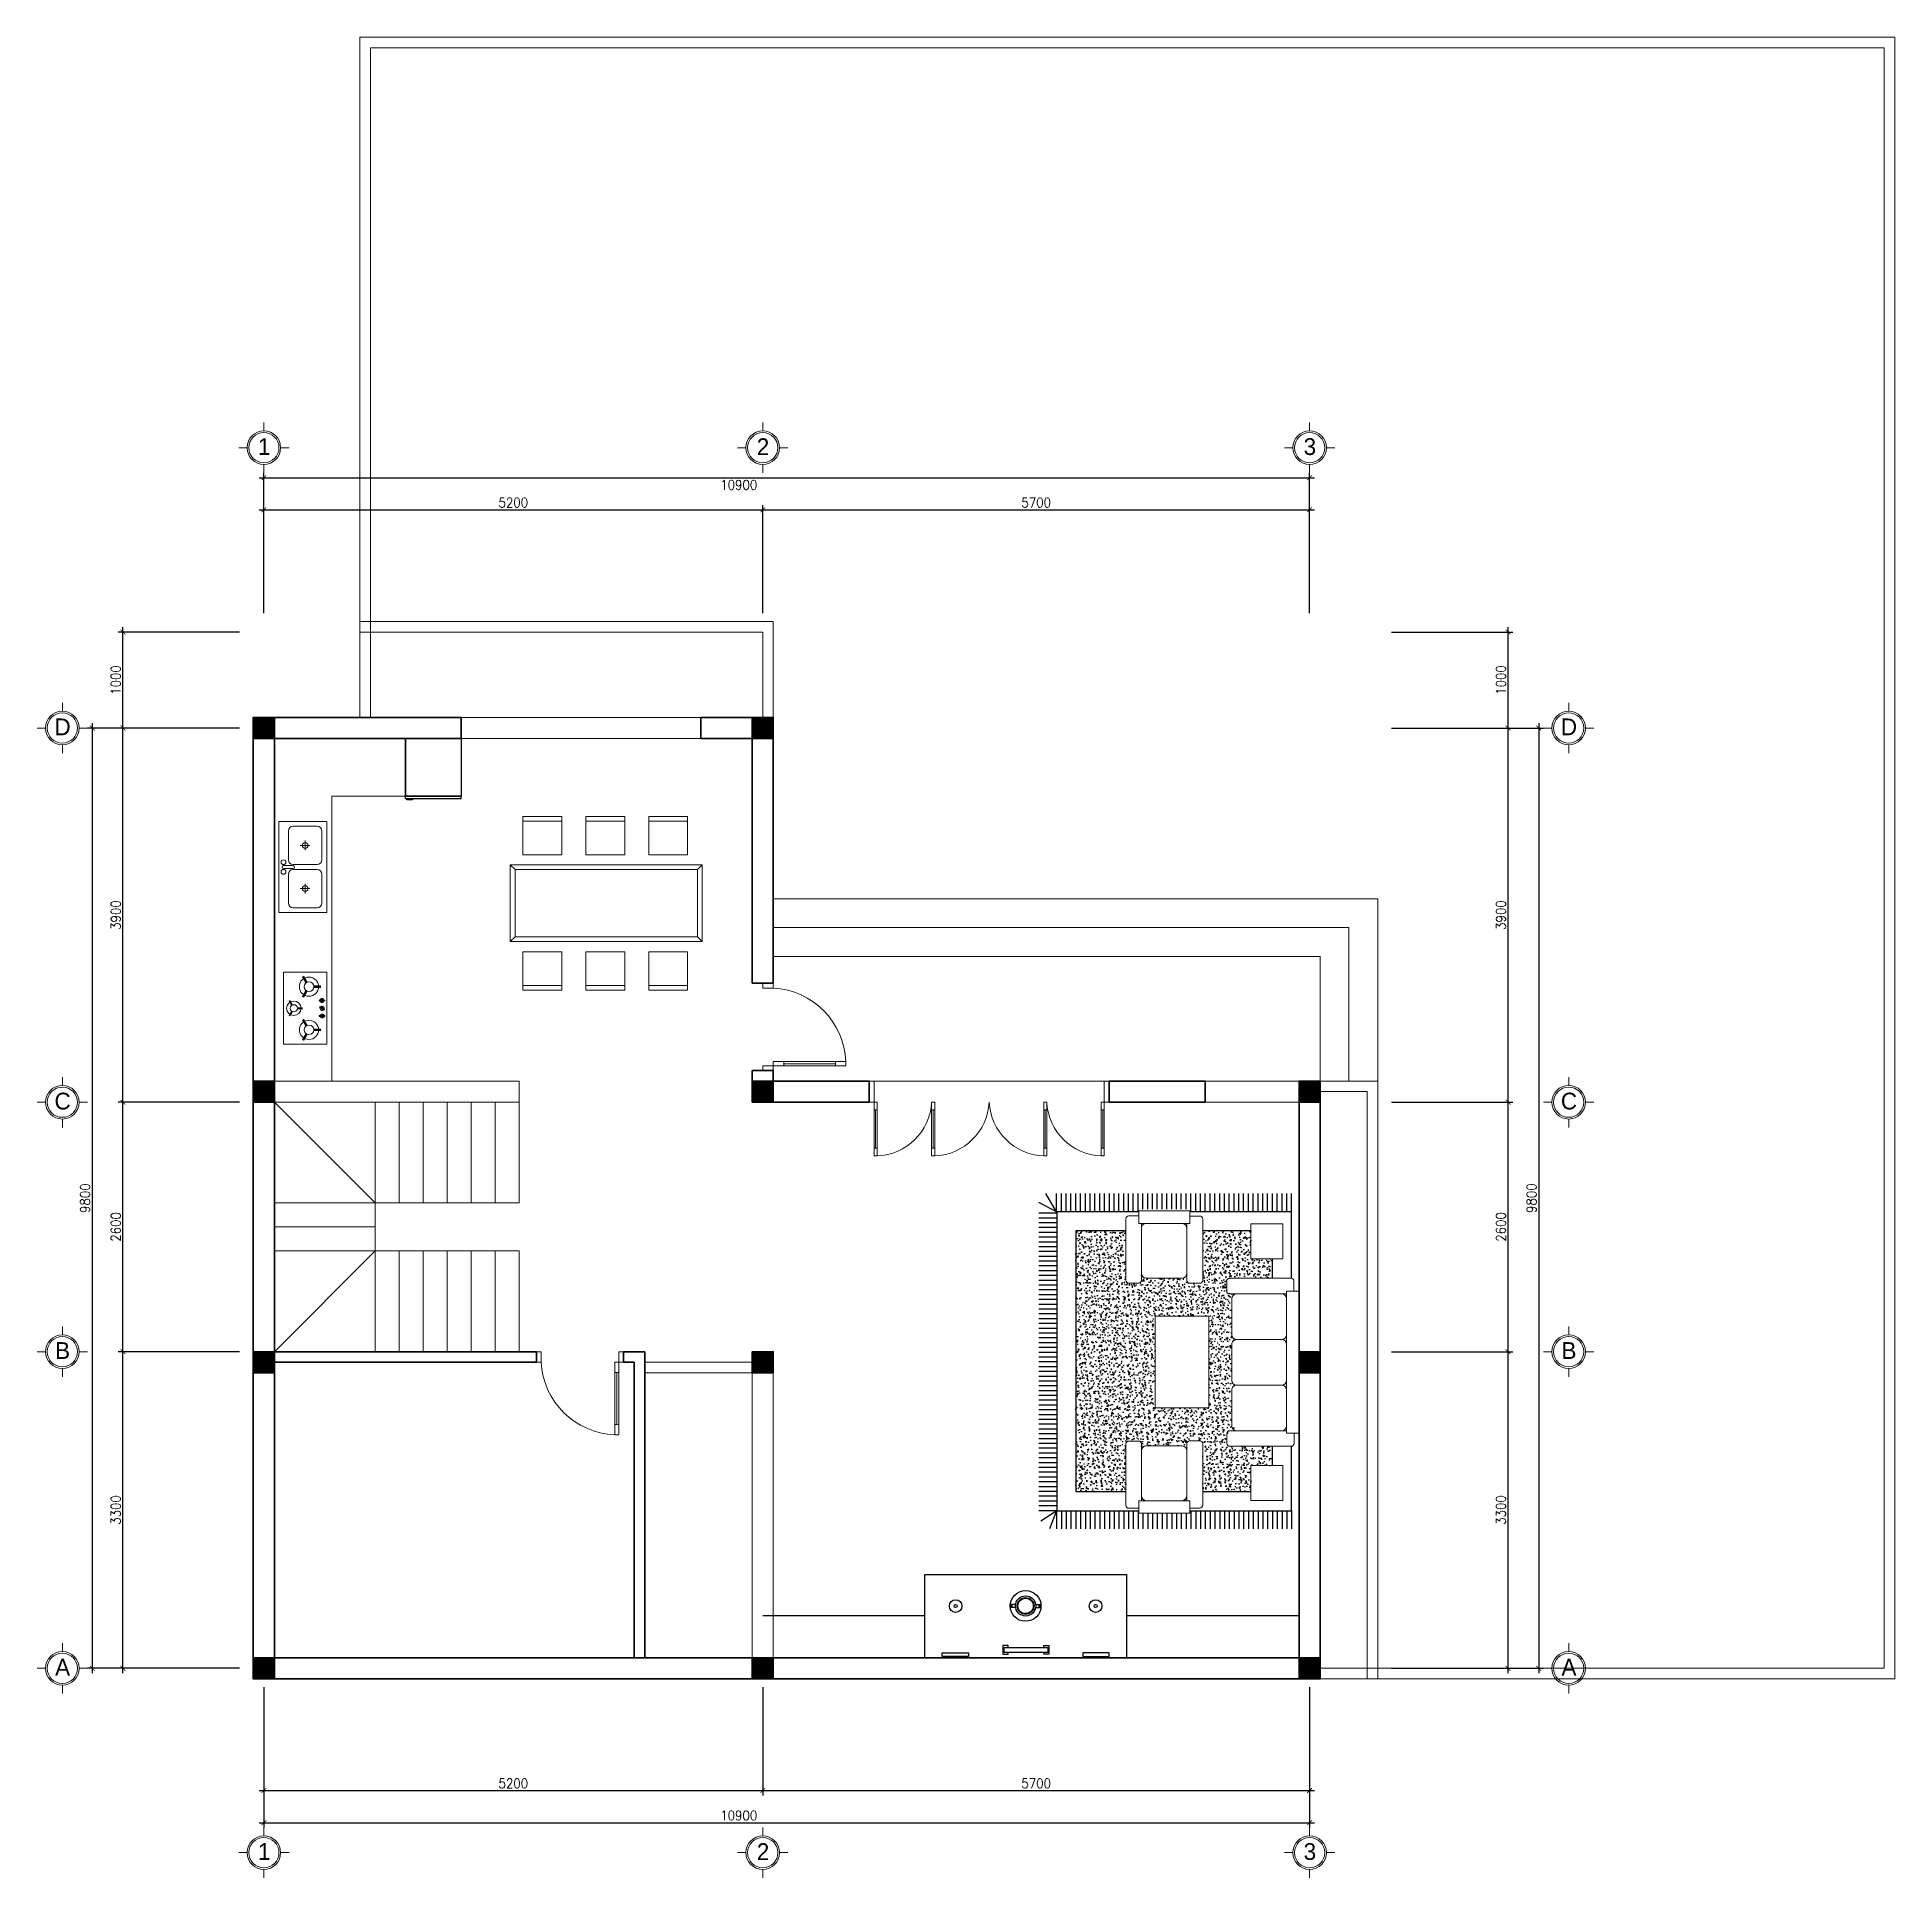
# Model space of a CAD drawing. Header units: millimetres. Extents: x -529782 to -142003, y -492574 to -273331.
# Drawn here: x -439975 to -420612, y -349310 to -330126 of the extents above; entities that cross this region are included whole.
import ezdxf
from ezdxf.enums import TextEntityAlignment as Align

# ---------------------------------------------------------------- set-up
doc = ezdxf.new("R2010")
doc.units = ezdxf.units.MM
doc.header["$LTSCALE"] = 500
doc.header["$MEASUREMENT"] = 0
doc.header["$PDMODE"] = 3
doc.linetypes.add('CENTER', pattern=[2, 1.25, -0.25, 0.25, -0.25])
doc.layers.get('0').update_dxf_attribs({"linetype": 'CONTINUOUS', "lineweight": 13})
doc.layers.get('Defpoints').update_dxf_attribs({"color": 255, "linetype": 'CONTINUOUS', "lineweight": 13})
for name, color, linetype, lineweight in [('1.cat 30', 30, 'CONTINUOUS', 35), ('1.cot', 2, 'CONTINUOUS', 35), ('2.thay 145', 145, 'CONTINUOUS', 18), ('3.manh 08', 8, 'CONTINUOUS', 9), ('4.dim 08', 8, 'CONTINUOUS', 13), ('7.tim 67', 67, 'CENTER', 9), ('9.text \xad white', 7, 'CONTINUOUS', 15), ('CA.dim 08', 251, 'CONTINUOUS', 13), ('CA.noi that 15', 15, 'CONTINUOUS', 9), ('CA.thay 145', 145, 'CONTINUOUS', 18), ('cat', 4, 'CONTINUOUS', 35), ('noithat', 15, 'CONTINUOUS', 9)]:
    doc.layers.add(name, color=color, linetype=linetype, lineweight=lineweight)
doc.layers.add('NTHT', color=5, linetype='CONTINUOUS')
doc.layers.add('THAY', color=7, linetype='CONTINUOUS')
doc.styles.add('CA.JSC1', font='')
doc.styles.get("Standard").update_dxf_attribs({"font": 'txt.shx', "width": 0.9})
doc.styles.get('CA.JSC1').set_extended_font_data('.VnAvantH')
doc.dimstyles.new('CA 50', dxfattribs={"dimscale": 0, "dimtxt": 100, "dimasz": 50, "dimexe": 50, "dimexo": 0, "dimgap": 25, "dimtad": 1, "dimdec": 0, "dimzin": 0, "dimdsep": 46, "dimtxsty": 'Standard', "dimblk": 'ARCHTICK', "dimcen": 0.09, "dimdle": 50, "dimclrd": 256, "dimclre": 256, "dimclrt": 7, "dimadec": 0, "dimazin": 0, "dimtfac": 1, "dimtdec": 0, "dimtix": 1, "dimtmove": 2, "dimatfit": 3, "dimldrblk": 'DOT', "dimfxl": 1, "dimtolj": 1, "dimtzin": 0, "dimarcsym": 0})
pattern_1 = [(140, (420686.1653477452, -1316877.286596732), (9.412820247389273, 107.589027390113), [11.25, -123.75]), (85, (420686.1653477452, -1316877.286596732), (-112.8288200550018, -20.81270004195), [9, -99]), (190.4514, (420686.9497487447, -1316868.320844733), (-103.415931309143, 86.77640725710323), [9.561028499999988, -105.1713167999999]), (136.1842, (420656.1653477452, -1316877.286596732), (24.82785214935274, 160.0861572938467), [16.875, -185.625]), (186.6356, (420658.2343437946, -1316863.946084985), (-146.1176806350663, 140.1994058323055), [14.34154319999999, -157.7569499999999]), (81.18419999999999, (420656.1653477452, -1316877.286596732), (-146.1177901387987, 140.1992917700441), [13.5, -148.5]), (111, (420663.6653477452, -1316862.286596732), (60.39283359980083, 89.53605781776925), [11.25, -123.75]), (56.00000000000002, (420663.6653477452, -1316862.286596732), (-108.772506757028, 36.49729978823726), [9, -99]), (161.4514, (420668.6980886436, -1316854.825261788), (-48.37957450649285, 126.0333942872235), [9.5610285, -105.1713168]), (127.5, (420686.1653477452, -1316877.286596732), (-49.93407807469672, 1.823978297593603), [0, -97.8, 0, -100.5, 0, -99.375]), (97.49999999999994, (420686.1653477452, -1316877.286596732), (-59.16175678235403, 39.4604306163223), [0, -57.29999999999999, 0, -95.54999999999998, 0, -37.87499999999999]), (57.49999999999998, (420686.1653477452, -1316910.736596734), (3.383230760156975, 80.07336542586135), [0, -37.49999999999997, 0, -116.9999999999999, 0, -155.2499999999999]), (47.49999999999999, (420686.1653477452, -1316925.736596734), (-15.01574734984765, 87.47792540135794), [0, -48.75, 0, -77.69999999999999, 0, -110.25])]

msp = doc.modelspace()

# ---------------------------------------------------------------- texts
at = {"layer": '9.text \xad white', "style": 'CA.JSC1'}
for s, p in [('1', (-437608.9965011426, -334393.1479597824)), ('2', (-432408.9965011426, -334393.1479597824)), ('3', (-426708.9965011426, -334393.1479597824)), ('d', (-439709.6622598407, -337314.2964871363)), ('d', (-424008.3307424445, -337314.2964871363)), ('c', (-439709.6622598407, -341214.2964871363)), ('c', (-424008.3307424445, -341214.2964871363)), ('b', (-439709.6622598407, -343814.2964871363)), ('b', (-424008.3307424445, -343814.2964871363)), ('a', (-439709.6622598407, -347114.2964871363)), ('a', (-424008.3307424445, -347114.2964871363)), ('1', (-437608.9965011426, -349035.4450335067)), ('2', (-432408.9965011426, -349035.4450335067)), ('3', (-426708.9965011426, -349035.4450335067))]:
    msp.add_text(s, height=174.9999882000658, dxfattribs=at).set_placement(p, align=Align.MIDDLE)

# ---------------------------------------------------------------- blocks, each defined once
blk = doc.blocks.new('_ArchTick')
at = {"color": 1, "linetype": 'ByBlock', "const_width": 0.150000081}
blk.add_lwpolyline([(-0.5000002699998731, -0.5000002699998731), (0.5000002699998731, 0.5000002699998731)], dxfattribs=at)
blk = doc.blocks.new('*D1883')
at = {"layer": '7.tim 67', "linetype": 'Continuous', "lineweight": -2, "transparency": 16777216}
for p, q in [((-437611.7468176652, -347324.1331595646), (-437611.7468176652, -348450.0097928229)), ((-432411.7468176652, -347324.1331595646), (-432411.7468176652, -348450.0097928229)), ((-437661.7468176652, -348400.0097928229), (-432361.7468176652, -348400.0097928229))]:
    blk.add_line(p, q, dxfattribs=at)
at = {"layer": 'Defpoints', "color": 0, "linetype": 'Continuous', "transparency": 16777216}
for p in [(-437611.7468176652, -347324.1331595646), (-432411.7468176652, -347324.1331595646), (-432411.7468176652, -348400.0097928229)]:
    blk.add_point(p, dxfattribs=at)
at = {"layer": '7.tim 67', "linetype": 'Continuous', "lineweight": -2, "transparency": 16777216, "xscale": 50, "yscale": 50, "zscale": 50, "rotation": 180}
blk.add_blockref('_ArchTick', (-437611.7468176652, -348400.0097928229), dxfattribs=at)
at = {"layer": '7.tim 67', "linetype": 'Continuous', "lineweight": -2, "transparency": 16777216, "xscale": 50, "yscale": 50, "zscale": 50}
blk.add_blockref('_ArchTick', (-432411.7468176652, -348400.0097928229), dxfattribs=at)
at = {"layer": '7.tim 67', "color": 7, "linetype": 'Continuous', "transparency": 16777216, "insert": (-435011.7468176652, -348325.0097928229), "char_height": 100, "attachment_point": 5}
blk.add_mtext('\\A1;5200', dxfattribs=at)
blk = doc.blocks.new('_DOT')
at = {"color": 1, "linetype": 'ByBlock'}
blk.add_line((-0.5, 0), (-1, 0), dxfattribs=at)
at = {"color": 1, "linetype": 'ByBlock', "const_width": 0.5}
blk.add_lwpolyline([(-0.25, 0, 1), (0.25, 0, 1)], format="xyb", close=True, dxfattribs=at)
blk = doc.blocks.new('*D1884')
at = {"layer": '7.tim 67', "linetype": 'Continuous', "lineweight": -2, "transparency": 16777216}
for p, q in [((-432411.7468176652, -347324.1331595646), (-432411.7468176652, -348450.0097928229)), ((-426711.7468176652, -347324.1331595646), (-426711.7468176652, -348450.0097928229)), ((-432461.7468176652, -348400.0097928229), (-426661.7468176652, -348400.0097928229))]:
    blk.add_line(p, q, dxfattribs=at)
at = {"layer": 'Defpoints', "color": 0, "linetype": 'Continuous', "transparency": 16777216}
for p in [(-432411.7468176652, -347324.1331595646), (-426711.7468176652, -347324.1331595646), (-426711.7468176652, -348400.0097928229)]:
    blk.add_point(p, dxfattribs=at)
at = {"layer": '7.tim 67', "linetype": 'Continuous', "lineweight": -2, "transparency": 16777216, "xscale": 50, "yscale": 50, "zscale": 50, "rotation": 180}
blk.add_blockref('_ArchTick', (-432411.7468176652, -348400.0097928229), dxfattribs=at)
at = {"layer": '7.tim 67', "linetype": 'Continuous', "lineweight": -2, "transparency": 16777216, "xscale": 50, "yscale": 50, "zscale": 50}
blk.add_blockref('_ArchTick', (-426711.7468176652, -348400.0097928229), dxfattribs=at)
at = {"layer": '7.tim 67', "color": 7, "linetype": 'Continuous', "transparency": 16777216, "insert": (-429561.7468176652, -348325.0097928229), "char_height": 100, "attachment_point": 5}
blk.add_mtext('\\A1;5700', dxfattribs=at)
blk = doc.blocks.new('*D1885')
at = {"layer": '7.tim 67', "linetype": 'Continuous', "lineweight": -2, "transparency": 16777216}
for p, q in [((-437865.8212703622, -343826.0464328588), (-439130.5772977341, -343826.0464328588)), ((-439080.5772977341, -347176.0464328588), (-439080.5772977341, -343776.0464328588)), ((-437865.8212703622, -347126.0464328588), (-439130.5772977341, -347126.0464328588))]:
    blk.add_line(p, q, dxfattribs=at)
at = {"layer": 'Defpoints', "color": 0, "linetype": 'Continuous', "transparency": 16777216}
for p in [(-439080.5772977341, -343826.0464328588), (-437865.8212703622, -343826.0464328588), (-437865.8212703622, -347126.0464328588)]:
    blk.add_point(p, dxfattribs=at)
at = {"layer": '7.tim 67', "linetype": 'Continuous', "lineweight": -2, "transparency": 16777216, "xscale": 50, "yscale": 50, "zscale": 50}
for p, rotation in [((-439080.5772977341, -343826.0464328588), 90), ((-439080.5772977341, -347126.0464328588), 270)]:
    blk.add_blockref('_ArchTick', p, dxfattribs=dict(at, rotation=rotation))
at = {"layer": '7.tim 67', "color": 7, "linetype": 'Continuous', "transparency": 16777216, "insert": (-439155.577297734, -345476.0464328589), "char_height": 100, "attachment_point": 5, "rotation": 90}
blk.add_mtext('\\A1;3300', dxfattribs=at)
blk = doc.blocks.new('*D1886')
at = {"layer": '7.tim 67', "linetype": 'Continuous', "lineweight": -2, "transparency": 16777216}
for p, q in [((-439080.5772977341, -343876.0464328588), (-439080.5772977341, -341176.0464328589)), ((-437865.8212703622, -341226.0464328589), (-439130.5772977341, -341226.0464328589)), ((-437865.8212703622, -343826.0464328588), (-439130.5772977341, -343826.0464328588))]:
    blk.add_line(p, q, dxfattribs=at)
at = {"layer": 'Defpoints', "color": 0, "linetype": 'Continuous', "transparency": 16777216}
for p in [(-439080.5772977341, -341226.0464328589), (-437865.8212703622, -341226.0464328589), (-437865.8212703622, -343826.0464328588)]:
    blk.add_point(p, dxfattribs=at)
at = {"layer": '7.tim 67', "linetype": 'Continuous', "lineweight": -2, "transparency": 16777216, "xscale": 50, "yscale": 50, "zscale": 50}
for p, rotation in [((-439080.5772977341, -341226.0464328589), 90), ((-439080.5772977341, -343826.0464328588), 270)]:
    blk.add_blockref('_ArchTick', p, dxfattribs=dict(at, rotation=rotation))
at = {"layer": '7.tim 67', "color": 7, "linetype": 'Continuous', "transparency": 16777216, "insert": (-439155.577297734, -342526.0464328589), "char_height": 100, "attachment_point": 5, "rotation": 90}
blk.add_mtext('\\A1;2600', dxfattribs=at)
blk = doc.blocks.new('*D1887')
at = {"layer": '7.tim 67', "linetype": 'Continuous', "lineweight": -2, "transparency": 16777216}
for p, q in [((-439080.5772977341, -341276.0464328589), (-439080.5772977341, -337276.0464328588)), ((-437865.8212703622, -337326.0464328588), (-439130.5772977341, -337326.0464328588)), ((-437865.8212703622, -341226.0464328589), (-439130.5772977341, -341226.0464328589))]:
    blk.add_line(p, q, dxfattribs=at)
at = {"layer": 'Defpoints', "color": 0, "linetype": 'Continuous', "transparency": 16777216}
for p in [(-439080.5772977341, -337326.0464328588), (-437865.8212703622, -337326.0464328588), (-437865.8212703622, -341226.0464328589)]:
    blk.add_point(p, dxfattribs=at)
at = {"layer": '7.tim 67', "linetype": 'Continuous', "lineweight": -2, "transparency": 16777216, "xscale": 50, "yscale": 50, "zscale": 50}
for p, rotation in [((-439080.5772977341, -337326.0464328588), 90), ((-439080.5772977341, -341226.0464328589), 270)]:
    blk.add_blockref('_ArchTick', p, dxfattribs=dict(at, rotation=rotation))
at = {"layer": '7.tim 67', "color": 7, "linetype": 'Continuous', "transparency": 16777216, "insert": (-439155.577297734, -339276.0464328589), "char_height": 100, "attachment_point": 5, "rotation": 90}
blk.add_mtext('\\A1;3900', dxfattribs=at)
blk = doc.blocks.new('*D1888')
at = {"layer": '7.tim 67', "linetype": 'Continuous', "lineweight": -2, "transparency": 16777216}
for p, q in [((-437865.8212703622, -336326.0464328588), (-439130.5772977341, -336326.0464328588)), ((-439080.5772977341, -337376.0464328588), (-439080.5772977341, -336276.0464328588)), ((-437865.8212703622, -337326.0464328588), (-439130.5772977341, -337326.0464328588))]:
    blk.add_line(p, q, dxfattribs=at)
at = {"layer": 'Defpoints', "color": 0, "linetype": 'Continuous', "transparency": 16777216}
for p in [(-439080.5772977341, -336326.0464328588), (-437865.8212703622, -336326.0464328588), (-437865.8212703622, -337326.0464328588)]:
    blk.add_point(p, dxfattribs=at)
at = {"layer": '7.tim 67', "linetype": 'Continuous', "lineweight": -2, "transparency": 16777216, "xscale": 50, "yscale": 50, "zscale": 50}
for p, rotation in [((-439080.5772977341, -336326.0464328588), 90), ((-439080.5772977341, -337326.0464328588), 270)]:
    blk.add_blockref('_ArchTick', p, dxfattribs=dict(at, rotation=rotation))
at = {"layer": '7.tim 67', "color": 7, "linetype": 'Continuous', "transparency": 16777216, "insert": (-439155.577297734, -336826.0464328589), "char_height": 100, "attachment_point": 5, "rotation": 90}
blk.add_mtext('\\A1;1000', dxfattribs=at)
blk = doc.blocks.new('A$C46190709')
at = {"layer": 'noithat'}
for p, q in [((151.6996970623732, 1411.058481153101), (151.6996970623732, 1811.308481153101)), ((151.6996970623732, 1811.308481153101), (556.389697059989, 1811.308481153101)), ((151.6996970623732, 1761.308481153101), (556.389697059989, 1761.308481153101)), ((556.389697059989, 1811.308481153101), (556.389697059989, 1411.058481153101)), ((806.4235157519579, 1411.058481153101), (806.4235157519579, 1811.308481153101)), ((806.4235157519579, 1811.308481153101), (1211.113515749574, 1811.308481153101)), ((806.4235157519579, 1761.308481153101), (1211.113515749574, 1761.308481153101)), ((1211.113515749574, 1811.308481153101), (1211.113515749574, 1411.058481153101)), ((1463.147334441543, 1411.058481153101), (1463.147334441543, 1811.308481153101)), ((1463.147334441543, 1811.308481153101), (1867.837334439158, 1811.308481153101)), ((1463.147334441543, 1761.308481153101), (1867.837334439158, 1761.308481153101)), ((1867.837334439158, 1811.308481153101), (1867.837334439158, 1411.058481153101)), ((556.389697059989, 1411.058481153101), (151.6996970623732, 1411.058481153101)), ((1211.113515749574, 1411.058481153101), (806.4235157519579, 1411.058481153101)), ((1867.837334439158, 1411.058481153101), (1463.147334441543, 1411.058481153101)), ((3.938376903533936e-05, 1303.521047540009), (50.00003938376904, 1253.521047540009)), ((3.938376903533936e-05, 503.1370746046305), (3.938376903533936e-05, 1303.521047540009)), ((3.938376903533936e-05, 1303.521047540009), (2000.08820720017, 1303.521047540009)), ((50.00003938376904, 553.1370746046305), (50.00003938376904, 1253.521047540009)), ((50.00003938376904, 1253.521047540009), (1950.08820720017, 1253.521047540009)), ((1950.08820720017, 1253.521047540009), (2000.08820720017, 1303.521047540009)), ((1950.08820720017, 1253.521047540009), (1950.08820720017, 553.1370746046305)), ((2000.08820720017, 1303.521047540009), (2000.08820720017, 503.1370746046305)), ((3.938376903533936e-05, 503.1370746046305), (50.00003938376904, 553.1370746046305)), ((2000.08820720017, 503.1370746046305), (3.938376903533936e-05, 503.1370746046305)), ((1950.08820720017, 553.1370746046305), (50.00003938376904, 553.1370746046305)), ((151.6996970623732, 400.250007789582), (151.6996970623732, 7.789582014083862e-06)), ((556.389697059989, 400.250007789582), (151.6996970623732, 400.250007789582)), ((556.389697059989, 7.789582014083862e-06), (556.389697059989, 400.250007789582)), ((806.4235157519579, 400.250007789582), (806.4235157519579, 7.789582014083862e-06)), ((1211.113515749574, 400.250007789582), (806.4235157519579, 400.250007789582)), ((1211.113515749574, 7.789582014083862e-06), (1211.113515749574, 400.250007789582)), ((1463.147334441543, 400.250007789582), (1463.147334441543, 7.789582014083862e-06)), ((1867.837334439158, 400.250007789582), (1463.147334441543, 400.250007789582)), ((1867.837334439158, 7.789582014083862e-06), (1867.837334439158, 400.250007789582)), ((2000.08820720017, 503.1370746046305), (1950.08820720017, 553.1370746046305)), ((151.6996970623732, 50.00000778958201), (556.389697059989, 50.00000778958201)), ((151.6996970623732, 7.789582014083862e-06), (556.389697059989, 7.789582014083862e-06)), ((806.4235157519579, 50.00000778958201), (1211.113515749574, 50.00000778958201)), ((806.4235157519579, 7.789582014083862e-06), (1211.113515749574, 7.789582014083862e-06)), ((1463.147334441543, 50.00000778958201), (1867.837334439158, 50.00000778958201)), ((1463.147334441543, 7.789582014083862e-06), (1867.837334439158, 7.789582014083862e-06))]:
    blk.add_line(p, q, dxfattribs=at)
blk = doc.blocks.new('*D1894')
at = {"layer": 'CA.dim 08', "lineweight": -2, "transparency": 16777216}
for p, q in [((-439399.9125822245, -337276.0464328588), (-439399.9125822245, -347176.0464328588)), ((-438498.1992840482, -337326.0464328588), (-439449.9125822245, -337326.0464328588)), ((-438498.1992840482, -347126.0464328588), (-439449.9125822245, -347126.0464328588))]:
    blk.add_line(p, q, dxfattribs=at)
at = {"layer": 'Defpoints', "color": 0, "transparency": 16777216}
for p in [(-438498.1992840482, -337326.0464328588), (-439399.9125822245, -347126.0464328588), (-438498.1992840482, -347126.0464328588)]:
    blk.add_point(p, dxfattribs=at)
at = {"layer": 'CA.dim 08', "lineweight": -2, "transparency": 16777216, "xscale": 50, "yscale": 50, "zscale": 50}
for p, rotation in [((-439399.9125822245, -337326.0464328588), 90), ((-439399.9125822245, -347126.0464328588), 270)]:
    blk.add_blockref('_ArchTick', p, dxfattribs=dict(at, rotation=rotation))
at = {"layer": 'CA.dim 08', "color": 7, "transparency": 16777216, "insert": (-439474.9125822244, -342226.0464328589), "char_height": 100, "attachment_point": 5, "rotation": 90}
blk.add_mtext('\\A1;9800', dxfattribs=at)
blk = doc.blocks.new('*D1895')
at = {"layer": 'CA.dim 08', "lineweight": -2, "transparency": 16777216}
for p, q in [((-437611.7468176652, -347587.3880710235), (-437611.7468176652, -348784.6949756476)), ((-426711.7468176652, -347587.3880710235), (-426711.7468176652, -348784.6949756476)), ((-437661.7468176652, -348734.6949756476), (-426661.7468176652, -348734.6949756476))]:
    blk.add_line(p, q, dxfattribs=at)
at = {"layer": 'Defpoints', "color": 0, "transparency": 16777216}
for p in [(-437611.7468176652, -347587.3880710235), (-426711.7468176652, -347587.3880710235), (-426711.7468176652, -348734.6949756476)]:
    blk.add_point(p, dxfattribs=at)
at = {"layer": 'CA.dim 08', "lineweight": -2, "transparency": 16777216, "xscale": 50, "yscale": 50, "zscale": 50, "rotation": 180}
blk.add_blockref('_ArchTick', (-437611.7468176652, -348734.6949756476), dxfattribs=at)
at = {"layer": 'CA.dim 08', "lineweight": -2, "transparency": 16777216, "xscale": 50, "yscale": 50, "zscale": 50}
blk.add_blockref('_ArchTick', (-426711.7468176652, -348734.6949756476), dxfattribs=at)
at = {"layer": 'CA.dim 08', "color": 7, "transparency": 16777216, "insert": (-432661.7468176652, -348659.6949756476), "char_height": 100, "attachment_point": 5}
blk.add_mtext('\\A1;10900', dxfattribs=at)
blk = doc.blocks.new('A$C1A9D127A')
at = {"layer": 'noithat', "color": 135, "linetype": 'Continuous'}
for p, q in [((49.99985728343017, 109.9998206971213), (-0.0001427165698260069, 109.9998206971213)), ((-0.0001427165698260069, 109.9998206971213), (-0.0001427165698260069, -0.000179302878677845)), ((49.99985728343017, -0.000179302878677845), (49.99985728343017, 109.9998206971213)), ((-0.0001427165698260069, -0.000179302878677845), (49.99985728343017, -0.000179302878677845))]:
    blk.add_line(p, q, dxfattribs=at)
blk = doc.blocks.new('A$C2BDB356E')
at = {"layer": 'noithat', "color": 135, "linetype": 'Continuous'}
for p, q in [((0.0007344302721321583, 599.9999563574092), (0.0007344302721321583, 699.9999563574092)), ((0.0007344302721321583, 699.9999563574092), (40.00073443027213, 699.9999563574092)), ((40.00073443027213, 599.9999563574092), (0.0007344302721321583, 599.9999563574092)), ((40.00073443027213, 699.9999563574092), (40.00073443027213, 599.9999563574092)), ((0.0007344302721321583, 99.99995635740925), (0.0007344302721321583, -4.364259075373411e-05)), ((40.00073443027213, 99.99995635740925), (0.0007344302721321583, 99.99995635740925)), ((40.00073443027213, -4.364259075373411e-05), (40.00073443027213, 99.99995635740925)), ((0.0007344302721321583, -4.364259075373411e-05), (40.00073443027213, -4.364259075373411e-05))]:
    blk.add_line(p, q, dxfattribs=at)
at = {"layer": 'noithat', "color": 8, "linetype": 'Continuous'}
for p, q in [((0.0007344302721321583, 99.99995635740925), (0.0007344302721321583, 599.9999563574092)), ((20.00073443027213, 599.9999563574092), (20.00073443027213, 99.99995635740925)), ((40.00073443027213, 599.9999563574092), (40.00073443027213, 99.99995635740925))]:
    blk.add_line(p, q, dxfattribs=at)
at = {"layer": 'noithat', "color": 1, "linetype": 'Continuous'}
blk.add_arc((10.18820847296689, 740.3098040898665), 740.9098847954065, 272.306074052381, 356.8812333185894, dxfattribs=at)
blk = doc.blocks.new('bg')
at = {"layer": 'CA.noi that 15'}
blk.add_lwpolyline([(0, 0), (0, -750), (-450, -750), (-450, 0)], close=True, dxfattribs=at)
for points, const_width in [([(-210.2553929570131, -106.6987298107779), (-247.7553929570131, -41.74682452694833)], 25), ([(-210.2553929570131, -193.3012701892221), (-247.7553929570131, -258.2531754730517)], 25), ([(-135.2553929570131, -150), (-60.2553929570131, -150)], 25), ([(-361.6594760756707, -342.5240473580852), (-389.7844760756707, -293.8101183952094)], 18.75), ([(-305.4094760756707, -375), (-249.1594760756707, -375)], 18.75), ([(-361.6594760756707, -407.4759526419148), (-389.7844760756707, -456.1898816047906)], 18.75), ([(-210.2553929570131, -556.6987298107779), (-247.7553929570131, -491.7468245269483)], 25), ([(-210.2553929570131, -643.3012701892221), (-247.7553929570131, -708.2531754730517)], 25), ([(-135.2553929570131, -600), (-60.2553929570131, -600)], 25)]:
    blk.add_lwpolyline(points, dxfattribs=dict(at, const_width=const_width))
at = {"layer": 'CA.noi that 15', "color": 8}
for points in [[(-20.23865868101711, -298.1043143231436), (-77.84270155141712, -298.1043143231436), (-77.84270155141712, -290.7708511425662), (-20.23865868101711, -290.7708511425662)], [(-26.56076812016545, -356.9248935501091), (-75.18300865506171, -387.8134590781847), (-71.25064303082763, -394.0034657678552), (-22.62840249593137, -363.1149002397797)], [(-20.23865868101711, -451.8956856768564), (-77.84270155141712, -451.8956856768564), (-77.84270155141712, -459.2291488574338), (-20.23865868101711, -459.2291488574338)]]:
    blk.add_lwpolyline(points, close=True, dxfattribs=at)
at = {"layer": 'CA.noi that 15'}
for centre, radius in [((-185.2553929570131, -150), 100), ((-185.2553929570131, -150), 50), ((-342.9094760756707, -375), 75), ((-342.9094760756707, -375), 37.5), ((-185.2553929570131, -600), 100), ((-185.2553929570131, -600), 50)]:
    blk.add_circle(centre, radius, dxfattribs=at)
at = {"layer": 'CA.noi that 15', "color": 8}
for centre, radius, start, end in [((-48.17503211612348, -375), 22.06594533650787, 41.99213174339506, 202.8615377921823), ((-48.17503211612348, -294.4375827328549), 22.06594533650787, 9.565296975987373, 170.4347030240126), ((-48.17503211612348, -294.4375827328549), 22.06594533650787, 189.5652969759874, 350.4347030240126), ((-48.17503211612348, -375), 22.06594533650787, 221.992131743395, 22.86153779179815), ((-48.17503211612348, -375), 12.06594533650787, 50.11828801102731, 194.7353815242768), ((-48.17503211612348, -294.4375827328549), 12.06594533650787, 17.69145324346214, 162.3085467565379), ((-48.17503211612348, -294.4375827328549), 12.06594533650787, 197.6914532434621, 342.3085467565379), ((-48.17503211612348, -375), 12.06594533650787, 230.1182880110273, 14.73538152427678), ((-48.17503211612348, -455.5624172671451), 22.06594533650787, 9.565296975987373, 170.4347030240126), ((-48.17503211612348, -455.5624172671451), 22.06594533650787, 189.5652969759874, 350.4347030240126), ((-48.17503211612348, -455.5624172671451), 12.06594533650787, 17.69145324346214, 162.3085467565379), ((-48.17503211612348, -455.5624172671451), 12.06594533650787, 197.6914532434621, 342.3085467565379)]:
    blk.add_arc(centre, radius, start, end, dxfattribs=at)
blk = doc.blocks.new('cr')
at = {"layer": 'CA.noi that 15'}
for p, q in [((-750, -275), (-650, -275)), ((-700, -225), (-700, -325)), ((-200, -275), (-300, -275)), ((-250, -225), (-250, -325))]:
    blk.add_line(p, q, dxfattribs=at)
blk.add_lwpolyline([(-950, 0), (-950, -500), (0, -500), (0, 0)], close=True, dxfattribs=at)
for points in [[(-850, -100), (-550, -100, -0.4142135623730951), (-500, -150), (-500, -400, -0.4142135623730951), (-550, -450), (-850, -450, -0.4142135623730951), (-900, -400), (-900, -150, -0.4142135623730951), (-850, -100)], [(-100, -100), (-400, -100, 0.4142135623730951), (-450, -150), (-450, -400, 0.4142135623730951), (-400, -450), (-100, -450, 0.4142135623730951), (-50, -400), (-50, -150, 0.4142135623730951), (-100, -100)]]:
    blk.add_lwpolyline(points, format="xyb", dxfattribs=at)
blk.add_lwpolyline([(-460, -50, 1), (-490, -50), (-490, -150, 1), (-460, -150)], format="xyb", close=True, dxfattribs=at)
for centre, radius in [((-525, -50), 25), ((-425, -50), 25), ((-700, -275), 30), ((-250, -275), 30)]:
    blk.add_circle(centre, radius, dxfattribs=at)
blk = doc.blocks.new('A$C7AD85E43')
at = {"layer": 'noithat'}
for p, q in [((1270.114773891866, 3510.940665334463), (1860.67457357049, 3510.940665334463)), ((1270.114773891866, 3365.811136767268), (1270.114773891866, 3510.940665334463)), ((1860.67457357049, 3510.940665334463), (1860.67457357049, 3365.811136767268)), ((1979.110420003533, 3452.995543584228), (1860.8984573856, 3452.995543584228)), ((188.2688680887222, 2955.238533530384), (188.2688680887222, 3362.532803643495)), ((188.2688680887222, 3362.532803643495), (558.5363863706589, 3362.532803643495)), ((558.5363863706589, 3362.532803643495), (558.5363863706589, 2955.238533530384)), ((1119.49540387094, 2702.845035172999), (1119.49540387094, 3418.55557122454)), ((1151.902811281383, 3450.962978631258), (1270.114773891866, 3450.962978631258)), ((1270.114773891866, 3365.811136767268), (1860.67457357049, 3365.811136767268)), ((1301.616494312882, 3365.811136767268), (1301.616494312882, 2702.845035172999)), ((1301.616494312882, 3307.436491765082), (1301.616494312882, 2787.158612925559)), ((1773.20908690244, 3365.769825097173), (1359.949827648699, 3365.769825097173)), ((1831.89454061538, 3365.702205643058), (1831.48513482511, 2704.877600125968)), ((1831.542420238256, 2787.158612925559), (1831.542420238256, 3307.436491765082)), ((2011.517827413976, 2704.877600125968), (2011.517827413976, 3420.58813617751)), ((558.5363863706589, 2955.238533530384), (188.2688680887222, 2955.238533530384)), ((57.94497432559729, 2701.206852849573), (57.94497432559729, 2582.994890231639)), ((806.0629177838564, 2733.61426025629), (90.35238172858953, 2733.61426025629)), ((838.4908310100436, 2584.7533807531), (838.4703251868486, 2701.206852849573)), ((1270.909233346581, 2670.437627762556), (1151.902811281383, 2670.437627762556)), ((1359.949827648699, 2728.825279593468), (1773.20908690244, 2728.825279593468)), ((1862.656947910786, 2672.449686899781), (1979.110420003533, 2672.470192719251)), ((-0.0001474246382713318, 2582.771006409079), (145.1293811425567, 2582.771006409079)), ((-0.0001474246382713318, 932.3595687039196), (-0.0001474246382713318, 2582.771006409079)), ((145.1293811425567, 932.3595687039196), (145.1293811425567, 2582.771006409079)), ((145.1706928089261, 2495.305519748479), (145.1706928089261, 2082.046260487288)), ((145.238312266767, 2553.990973453969), (806.0629177838564, 2553.581567667425)), ((723.7819049805403, 2553.638853080571), (203.504026144743, 2553.638853080571)), ((782.1152383163571, 2082.046260487288), (782.1152383163571, 2495.305519748479)), ((1671.33978831768, 2288.803703736514), (1049.117566101253, 2288.803703736514)), ((1049.117566101253, 2288.803703736514), (1049.117566101253, 1222.137037068605)), ((1671.33978831768, 1222.137037068605), (1671.33978831768, 2288.803703736514)), ((145.1706928089261, 1965.379593823105), (145.1706928089261, 1552.120334561914)), ((203.504026144743, 2023.712927155197), (723.7819049805403, 2023.712927155197)), ((723.7819049805403, 2023.712927155197), (203.504026144743, 2023.712927155197)), ((782.1152383163571, 1552.120334561914), (782.1152383163571, 1965.379593823105)), ((145.1706928089261, 1435.453667894006), (145.1706928089261, 1022.19440863654)), ((723.7819049805403, 1493.787001229823), (203.504026144743, 1493.787001229823)), ((203.504026144743, 1493.787001229823), (723.7819049805403, 1493.787001229823)), ((782.1152383163571, 1022.19440863654), (782.1152383163571, 1435.453667894006)), ((1049.117566101253, 1222.137037068605), (1671.33978831768, 1222.137037068605)), ((145.1293811425567, 932.3595687039196), (-0.0001474246382713318, 932.3595687039196)), ((59.97753927856684, 814.1476060897112), (59.97753927856684, 932.3595687039196)), ((145.1293811425567, 963.8612891249359), (808.0954827368259, 963.8612891249359)), ((203.504026144743, 963.8610753044486), (723.7819049805403, 963.8610753044486)), ((840.5028901398182, 933.1540281586349), (840.5028901398182, 814.1476060897112)), ((808.0954827368259, 781.7401986829937), (92.38494668155909, 781.7401986829937)), ((1119.49540387094, 808.0957056321204), (1119.49540387094, 92.3851695805788)), ((1270.909233346581, 840.5031130388379), (1151.902811281383, 840.5031130388379)), ((1301.616494312882, 145.1296040378511), (1301.616494312882, 808.0957056321204)), ((1301.616494312882, 203.5042490400374), (1301.616494312882, 723.78212787956)), ((1359.949827648699, 782.1154612116516), (1773.20908690244, 782.1154612116516)), ((1831.89454061538, 145.2385351620615), (1831.48513482511, 806.0631406791508)), ((1831.542420238256, 723.78212787956), (1831.542420238256, 203.5042490400374)), ((1862.656947910786, 838.491053905338), (1979.110420003533, 838.4705480858684)), ((2011.517827413976, 806.0631406791508), (2011.517827413976, 90.35260462760925)), ((558.5363863706589, 555.7022072710097), (188.2688680887222, 555.7022072710097)), ((188.2688680887222, 555.7022072710097), (188.2688680887222, 148.4079371616244)), ((558.5363863706589, 148.4079371616244), (558.5363863706589, 555.7022072710097)), ((188.2688680887222, 148.4079371616244), (558.5363863706589, 148.4079371616244)), ((1151.902811281383, 59.97776217386127), (1270.114773891866, 59.97776217386127)), ((1270.114773891866, 145.1296040378511), (1860.67457357049, 145.1296040378511)), ((1270.114773891866, 145.1296040378511), (1270.114773891866, 7.546693086624146e-05)), ((1270.114773891866, 7.546693086624146e-05), (1860.67457357049, 7.546693086624146e-05)), ((1773.20908690244, 145.1709157042205), (1359.949827648699, 145.1709157042205)), ((1860.67457357049, 7.546693086624146e-05), (1860.67457357049, 145.1296040378511)), ((1979.110420003533, 57.94519721716642), (1860.8984573856, 57.94519721716642))]:
    blk.add_line(p, q, dxfattribs=at)
for centre, radius, start, end in [((1979.110420003533, 3420.58813617751), 32.40740740741603, 0, 90), ((1151.902811281383, 3418.55557122454), 32.40740740741603, 90, 180), ((1359.949827648699, 3307.436491765082), 58.33333333332121, 90, 180), ((1773.20908690244, 3307.436491765082), 58.33333333331393, 0, 90), ((90.35238172858953, 2701.206852849573), 32.40740740740148, 90, 180), ((806.0629177838564, 2701.206852849573), 32.40740740738693, 0, 90), ((1151.902811281383, 2702.845035172999), 32.40740740741603, 180, 270), ((1269.20908690244, 2702.845035172999), 32.40740740741603, 270, 0), ((1359.949827648699, 2787.158612925559), 58.33333333331393, 180, 270), ((1773.20908690244, 2787.158612925559), 58.33333333332121, 270, 0), ((1863.892542235553, 2704.877600125968), 32.40740740741603, 180, 270), ((1979.110420003533, 2704.877600125968), 32.40740740741603, 270, 0), ((203.504026144743, 2495.305519748479), 58.33333333332121, 90, 180), ((723.7819049805403, 2495.305519748479), 58.33333333334303, 0, 90), ((806.0629177838564, 2585.988975077868), 32.40740740738693, 270, 0), ((203.504026144743, 2082.046260487288), 58.33333333331393, 180, 270), ((203.504026144743, 1965.379593823105), 58.33333333332848, 90, 180), ((723.7819049805403, 2082.046260487288), 58.33333333334303, 270, 0), ((723.7819049805403, 1965.379593823105), 58.33333333334303, 0, 90), ((203.504026144743, 1552.120334561914), 58.33333333331393, 180, 270), ((723.7819049805403, 1552.120334561914), 58.33333333333576, 270, 0), ((203.504026144743, 1435.453667894006), 58.33333333332848, 90, 180), ((723.7819049805403, 1435.453667894006), 58.33333333334303, 0, 90), ((203.504026144743, 1022.19440863654), 58.33333333331393, 180, 270), ((723.7819049805403, 1022.19440863654), 58.33333333333576, 270, 0), ((808.0954827368259, 931.4538817182183), 32.40740740740875, 0, 90), ((92.38494668155909, 814.1476060897112), 32.40740740740875, 180, 270), ((808.0954827368259, 814.1476060897112), 32.40740740741603, 270, 0), ((1151.902811281383, 808.0957056321204), 32.40740740741603, 90, 180), ((1269.20908690244, 808.0957056321204), 32.40740740741603, 0, 90), ((1359.949827648699, 723.78212787956), 58.33333333331393, 90, 180), ((1773.20908690244, 723.78212787956), 58.33333333332848, 0, 90), ((1863.892542235553, 806.0631406791508), 32.40740740741603, 90, 180), ((1979.110420003533, 806.0631406791508), 32.40740740740875, 0, 90), ((1151.902811281383, 92.3851695805788), 32.40740740741603, 180, 270), ((1359.949827648699, 203.5042490400374), 58.33333333332848, 180, 270), ((1773.20908690244, 203.5042490400374), 58.33333333331393, 270, 0), ((1979.110420003533, 90.35260462760925), 32.40740740741603, 270, 0)]:
    blk.add_arc(centre, radius, start, end, dxfattribs=at)
blk = doc.blocks.new('A$C41BA5761')
at = {"layer": '2.thay 145'}
blk.add_lwpolyline([(839.9994073519047, 524.9998310285737, -3898660.642287513), (839.9994073521084, 525.0001542164828, 1.154242490888426e-06), (839.9994073524431, 524.9999926225864, 1.154242490888426e-06)], format="xyb", dxfattribs=at)
at = {"layer": '3.manh 08'}
for p, q in [((524.9994049160159, 1050.000159478077), (524.9994049160159, 875.0001713204256)), ((174.9994048396911, 525.0001523148676), (-0.000583361616008915, 525.0001523148676)), ((874.9994049923262, 525.0001523148676), (1049.999393193633, 525.0001523148676)), ((524.9994049160159, 0.0001831847475841641), (524.9994049160159, 175.000171342399))]:
    blk.add_line(p, q, dxfattribs=at)
blk.add_arc((524.9994049160159, 525.0001713313977), 349.9999999890093, 359.9999968883953, 359.9999381014106, dxfattribs=at)
blk = doc.blocks.new('*D1909')
at = {"layer": '7.tim 67', "linetype": 'Continuous', "lineweight": -2, "transparency": 16777216}
for p, q in [((-425857.6723649681, -343826.0464328588), (-424592.9163375963, -343826.0464328588)), ((-424642.9163375963, -347176.0464328588), (-424642.9163375963, -343776.0464328588)), ((-425857.6723649681, -347126.0464328588), (-424592.9163375963, -347126.0464328588))]:
    blk.add_line(p, q, dxfattribs=at)
at = {"layer": 'Defpoints', "color": 0, "linetype": 'Continuous', "transparency": 16777216}
for p in [(-425857.6723649681, -343826.0464328588), (-424642.9163375963, -343826.0464328588), (-425857.6723649681, -347126.0464328588)]:
    blk.add_point(p, dxfattribs=at)
at = {"layer": '7.tim 67', "linetype": 'Continuous', "lineweight": -2, "transparency": 16777216, "xscale": 50, "yscale": 50, "zscale": 50}
for p, rotation in [((-424642.9163375963, -343826.0464328588), 90), ((-424642.9163375963, -347126.0464328588), 270)]:
    blk.add_blockref('_ArchTick', p, dxfattribs=dict(at, rotation=rotation))
at = {"layer": '7.tim 67', "color": 7, "linetype": 'Continuous', "transparency": 16777216, "insert": (-424717.9163375962, -345476.0464328589), "char_height": 100, "attachment_point": 5, "rotation": 90}
blk.add_mtext('\\A1;3300', dxfattribs=at)
blk = doc.blocks.new('*D1910')
at = {"layer": '7.tim 67', "linetype": 'Continuous', "lineweight": -2, "transparency": 16777216}
for p, q in [((-424642.9163375963, -343876.0464328588), (-424642.9163375963, -341176.0464328589)), ((-425857.6723649681, -341226.0464328589), (-424592.9163375963, -341226.0464328589)), ((-425857.6723649681, -343826.0464328588), (-424592.9163375963, -343826.0464328588))]:
    blk.add_line(p, q, dxfattribs=at)
at = {"layer": 'Defpoints', "color": 0, "linetype": 'Continuous', "transparency": 16777216}
for p in [(-425857.6723649681, -341226.0464328589), (-424642.9163375963, -341226.0464328589), (-425857.6723649681, -343826.0464328588)]:
    blk.add_point(p, dxfattribs=at)
at = {"layer": '7.tim 67', "linetype": 'Continuous', "lineweight": -2, "transparency": 16777216, "xscale": 50, "yscale": 50, "zscale": 50}
for p, rotation in [((-424642.9163375963, -341226.0464328589), 90), ((-424642.9163375963, -343826.0464328588), 270)]:
    blk.add_blockref('_ArchTick', p, dxfattribs=dict(at, rotation=rotation))
at = {"layer": '7.tim 67', "color": 7, "linetype": 'Continuous', "transparency": 16777216, "insert": (-424717.9163375962, -342526.0464328589), "char_height": 100, "attachment_point": 5, "rotation": 90}
blk.add_mtext('\\A1;2600', dxfattribs=at)
blk = doc.blocks.new('*D1911')
at = {"layer": '7.tim 67', "linetype": 'Continuous', "lineweight": -2, "transparency": 16777216}
for p, q in [((-424642.9163375963, -341276.0464328589), (-424642.9163375963, -337276.0464328588)), ((-425857.6723649681, -337326.0464328588), (-424592.9163375963, -337326.0464328588)), ((-425857.6723649681, -341226.0464328589), (-424592.9163375963, -341226.0464328589))]:
    blk.add_line(p, q, dxfattribs=at)
at = {"layer": 'Defpoints', "color": 0, "linetype": 'Continuous', "transparency": 16777216}
for p in [(-425857.6723649681, -337326.0464328588), (-424642.9163375963, -337326.0464328588), (-425857.6723649681, -341226.0464328589)]:
    blk.add_point(p, dxfattribs=at)
at = {"layer": '7.tim 67', "linetype": 'Continuous', "lineweight": -2, "transparency": 16777216, "xscale": 50, "yscale": 50, "zscale": 50}
for p, rotation in [((-424642.9163375963, -337326.0464328588), 90), ((-424642.9163375963, -341226.0464328589), 270)]:
    blk.add_blockref('_ArchTick', p, dxfattribs=dict(at, rotation=rotation))
at = {"layer": '7.tim 67', "color": 7, "linetype": 'Continuous', "transparency": 16777216, "insert": (-424717.9163375962, -339276.0464328589), "char_height": 100, "attachment_point": 5, "rotation": 90}
blk.add_mtext('\\A1;3900', dxfattribs=at)
blk = doc.blocks.new('*D1912')
at = {"layer": '7.tim 67', "linetype": 'Continuous', "lineweight": -2, "transparency": 16777216}
for p, q in [((-425857.6723649681, -336326.0464328588), (-424592.9163375963, -336326.0464328588)), ((-424642.9163375963, -337376.0464328588), (-424642.9163375963, -336276.0464328588)), ((-425857.6723649681, -337326.0464328588), (-424592.9163375963, -337326.0464328588))]:
    blk.add_line(p, q, dxfattribs=at)
at = {"layer": 'Defpoints', "color": 0, "linetype": 'Continuous', "transparency": 16777216}
for p in [(-425857.6723649681, -336326.0464328588), (-424642.9163375963, -336326.0464328588), (-425857.6723649681, -337326.0464328588)]:
    blk.add_point(p, dxfattribs=at)
at = {"layer": '7.tim 67', "linetype": 'Continuous', "lineweight": -2, "transparency": 16777216, "xscale": 50, "yscale": 50, "zscale": 50}
for p, rotation in [((-424642.9163375963, -336326.0464328588), 90), ((-424642.9163375963, -337326.0464328588), 270)]:
    blk.add_blockref('_ArchTick', p, dxfattribs=dict(at, rotation=rotation))
at = {"layer": '7.tim 67', "color": 7, "linetype": 'Continuous', "transparency": 16777216, "insert": (-424717.9163375962, -336826.0464328589), "char_height": 100, "attachment_point": 5, "rotation": 90}
blk.add_mtext('\\A1;1000', dxfattribs=at)
blk = doc.blocks.new('*D1908')
at = {"layer": 'CA.dim 08', "lineweight": -2, "transparency": 16777216}
for p, q in [((-424323.5810531059, -337276.0464328588), (-424323.5810531059, -347176.0464328588)), ((-425225.2943512822, -337326.0464328588), (-424273.5810531059, -337326.0464328588)), ((-425225.2943512822, -347126.0464328588), (-424273.5810531059, -347126.0464328588))]:
    blk.add_line(p, q, dxfattribs=at)
at = {"layer": 'Defpoints', "color": 0, "transparency": 16777216}
for p in [(-425225.2943512822, -337326.0464328588), (-425225.2943512822, -347126.0464328588), (-424323.5810531059, -347126.0464328588)]:
    blk.add_point(p, dxfattribs=at)
at = {"layer": 'CA.dim 08', "lineweight": -2, "transparency": 16777216, "xscale": 50, "yscale": 50, "zscale": 50}
for p, rotation in [((-424323.5810531059, -337326.0464328588), 90), ((-424323.5810531059, -347126.0464328588), 270)]:
    blk.add_blockref('_ArchTick', p, dxfattribs=dict(at, rotation=rotation))
at = {"layer": 'CA.dim 08', "color": 7, "transparency": 16777216, "insert": (-424398.5810531058, -342226.0464328589), "char_height": 100, "attachment_point": 5, "rotation": 90}
blk.add_mtext('\\A1;9800', dxfattribs=at)
blk = doc.blocks.new('*D1914')
at = {"layer": '7.tim 67', "linetype": 'Continuous', "lineweight": -2, "transparency": 16777216}
for p, q in [((-437661.7468176652, -335052.0830728947), (-432361.7468176652, -335052.0830728947)), ((-437611.7468176652, -336127.959706153), (-437611.7468176652, -335002.0830728947)), ((-432411.7468176652, -336127.959706153), (-432411.7468176652, -335002.0830728947))]:
    blk.add_line(p, q, dxfattribs=at)
at = {"layer": 'Defpoints', "color": 0, "linetype": 'Continuous', "transparency": 16777216}
for p in [(-432411.7468176652, -335052.0830728947), (-437611.7468176652, -336127.959706153), (-432411.7468176652, -336127.959706153)]:
    blk.add_point(p, dxfattribs=at)
at = {"layer": '7.tim 67', "linetype": 'Continuous', "lineweight": -2, "transparency": 16777216, "xscale": 50, "yscale": 50, "zscale": 50, "rotation": 180}
blk.add_blockref('_ArchTick', (-437611.7468176652, -335052.0830728947), dxfattribs=at)
at = {"layer": '7.tim 67', "linetype": 'Continuous', "lineweight": -2, "transparency": 16777216, "xscale": 50, "yscale": 50, "zscale": 50}
blk.add_blockref('_ArchTick', (-432411.7468176652, -335052.0830728947), dxfattribs=at)
at = {"layer": '7.tim 67', "color": 7, "linetype": 'Continuous', "transparency": 16777216, "insert": (-435011.7468176652, -334977.0830728947), "char_height": 100, "attachment_point": 5}
blk.add_mtext('\\A1;5200', dxfattribs=at)
blk = doc.blocks.new('*D1915')
at = {"layer": '7.tim 67', "linetype": 'Continuous', "lineweight": -2, "transparency": 16777216}
for p, q in [((-432461.7468176652, -335052.0830728947), (-426661.7468176652, -335052.0830728947)), ((-432411.7468176652, -336127.959706153), (-432411.7468176652, -335002.0830728947)), ((-426711.7468176652, -336127.959706153), (-426711.7468176652, -335002.0830728947))]:
    blk.add_line(p, q, dxfattribs=at)
at = {"layer": 'Defpoints', "color": 0, "linetype": 'Continuous', "transparency": 16777216}
for p in [(-426711.7468176652, -335052.0830728947), (-432411.7468176652, -336127.959706153), (-426711.7468176652, -336127.959706153)]:
    blk.add_point(p, dxfattribs=at)
at = {"layer": '7.tim 67', "linetype": 'Continuous', "lineweight": -2, "transparency": 16777216, "xscale": 50, "yscale": 50, "zscale": 50, "rotation": 180}
blk.add_blockref('_ArchTick', (-432411.7468176652, -335052.0830728947), dxfattribs=at)
at = {"layer": '7.tim 67', "linetype": 'Continuous', "lineweight": -2, "transparency": 16777216, "xscale": 50, "yscale": 50, "zscale": 50}
blk.add_blockref('_ArchTick', (-426711.7468176652, -335052.0830728947), dxfattribs=at)
at = {"layer": '7.tim 67', "color": 7, "linetype": 'Continuous', "transparency": 16777216, "insert": (-429561.7468176652, -334977.0830728947), "char_height": 100, "attachment_point": 5}
blk.add_mtext('\\A1;5700', dxfattribs=at)
blk = doc.blocks.new('*D1913')
at = {"layer": 'CA.dim 08', "lineweight": -2, "transparency": 16777216}
for p, q in [((-437661.7468176652, -334717.39789007), (-426661.7468176652, -334717.39789007)), ((-437611.7468176652, -335864.7047946941), (-437611.7468176652, -334667.39789007)), ((-426711.7468176652, -335864.7047946941), (-426711.7468176652, -334667.39789007))]:
    blk.add_line(p, q, dxfattribs=at)
at = {"layer": 'Defpoints', "color": 0, "transparency": 16777216}
for p in [(-426711.7468176652, -334717.39789007), (-437611.7468176652, -335864.7047946941), (-426711.7468176652, -335864.7047946941)]:
    blk.add_point(p, dxfattribs=at)
at = {"layer": 'CA.dim 08', "lineweight": -2, "transparency": 16777216, "xscale": 50, "yscale": 50, "zscale": 50, "rotation": 180}
blk.add_blockref('_ArchTick', (-437611.7468176652, -334717.39789007), dxfattribs=at)
at = {"layer": 'CA.dim 08', "lineweight": -2, "transparency": 16777216, "xscale": 50, "yscale": 50, "zscale": 50}
blk.add_blockref('_ArchTick', (-426711.7468176652, -334717.39789007), dxfattribs=at)
at = {"layer": 'CA.dim 08', "color": 7, "transparency": 16777216, "insert": (-432661.7468176652, -334792.39789007), "char_height": 100, "attachment_point": 5}
blk.add_mtext('\\A1;10900', dxfattribs=at)

# ---------------------------------------------------------------- dimensions: what is measured, and where the dimension line sits
at = {"layer": '7.tim 67', "color": 9, "linetype": 'Continuous'}
for base, p1, p2, picture, middle in [((-432411.7468176652, -335052.0830728947), (-437611.7468176652, -336127.959706153), (-432411.7468176652, -336127.959706153), '*D1914', (-435011.7468176652, -334977.0830728947)), ((-426711.7468176652, -335052.0830728947), (-432411.7468176652, -336127.959706153), (-426711.7468176652, -336127.959706153), '*D1915', (-429561.7468176652, -334977.0830728947)), ((-432411.7468176652, -348400.0097928229), (-437611.7468176652, -347324.1331595646), (-432411.7468176652, -347324.1331595646), '*D1883', (-435011.7468176652, -348325.0097928229)), ((-426711.7468176652, -348400.0097928229), (-432411.7468176652, -347324.1331595646), (-426711.7468176652, -347324.1331595646), '*D1884', (-429561.7468176652, -348325.0097928229))]:
    dim = msp.add_linear_dim(base=base, p1=p1, p2=p2, dimstyle='CA 50', override={"dimscale": 1}, dxfattribs=at)
    dim.commit()
    dim.dimension.update_dxf_attribs({"geometry": picture, "text_midpoint": middle})
for base, p1, p2, picture, middle in [((-439080.5772977341, -336326.0464328588), (-437865.8212703622, -337326.0464328588), (-437865.8212703622, -336326.0464328588), '*D1888', (-439155.577297734, -336826.0464328589)), ((-424642.9163375963, -336326.0464328588), (-425857.6723649681, -337326.0464328588), (-425857.6723649681, -336326.0464328588), '*D1912', (-424717.9163375962, -336826.0464328589)), ((-439080.5772977341, -337326.0464328588), (-437865.8212703622, -341226.0464328589), (-437865.8212703622, -337326.0464328588), '*D1887', (-439155.577297734, -339276.0464328589)), ((-424642.9163375963, -337326.0464328588), (-425857.6723649681, -341226.0464328589), (-425857.6723649681, -337326.0464328588), '*D1911', (-424717.9163375962, -339276.0464328589)), ((-439080.5772977341, -341226.0464328589), (-437865.8212703622, -343826.0464328588), (-437865.8212703622, -341226.0464328589), '*D1886', (-439155.577297734, -342526.0464328589)), ((-424642.9163375963, -341226.0464328589), (-425857.6723649681, -343826.0464328588), (-425857.6723649681, -341226.0464328589), '*D1910', (-424717.9163375962, -342526.0464328589)), ((-439080.5772977341, -343826.0464328588), (-437865.8212703622, -347126.0464328588), (-437865.8212703622, -343826.0464328588), '*D1885', (-439155.577297734, -345476.0464328589)), ((-424642.9163375963, -343826.0464328588), (-425857.6723649681, -347126.0464328588), (-425857.6723649681, -343826.0464328588), '*D1909', (-424717.9163375962, -345476.0464328589))]:
    dim = msp.add_linear_dim(base=base, p1=p1, p2=p2, angle=90, dimstyle='CA 50', override={"dimscale": 1}, dxfattribs=at)
    dim.commit()
    dim.dimension.update_dxf_attribs({"geometry": picture, "text_midpoint": middle})
at = {"layer": 'CA.dim 08'}
for base, p1, p2, picture, middle in [((-426711.7468176652, -334717.39789007), (-437611.7468176652, -335864.7047946941), (-426711.7468176652, -335864.7047946941), '*D1913', (-432661.7468176652, -334792.39789007)), ((-426711.7468176652, -348734.6949756476), (-437611.7468176652, -347587.3880710235), (-426711.7468176652, -347587.3880710235), '*D1895', (-432661.7468176652, -348659.6949756476))]:
    dim = msp.add_linear_dim(base=base, p1=p1, p2=p2, dimstyle='CA 50', override={"dimscale": 1, "dimfxl": 0}, dxfattribs=at)
    dim.commit()
    dim.dimension.update_dxf_attribs({"geometry": picture, "text_midpoint": middle, "dimtype": 160})
for base, p1, p2, picture, middle in [((-439399.9125822245, -347126.0464328588), (-438498.1992840482, -337326.0464328588), (-438498.1992840482, -347126.0464328588), '*D1894', (-439474.9125822244, -342226.0464328589)), ((-424323.5810531059, -347126.0464328588), (-425225.2943512822, -337326.0464328588), (-425225.2943512822, -347126.0464328588), '*D1908', (-424398.5810531058, -342226.0464328589))]:
    dim = msp.add_linear_dim(base=base, p1=p1, p2=p2, angle=90, dimstyle='CA 50', override={"dimscale": 1, "dimfxl": 0}, dxfattribs=at)
    dim.commit()
    dim.dimension.update_dxf_attribs({"geometry": picture, "text_midpoint": middle})

# ---------------------------------------------------------------- hatches: boundary and pattern name
at = {"layer": '1.cot'}
for points in [[(-437501.7468176652, -337216.0464328588), (-437721.7468176652, -337216.0464328588), (-437721.7468176652, -337436.0464328588), (-437501.7468176652, -337436.0464328588)], [(-432301.7468176652, -337216.0464328588), (-432521.7468176652, -337216.0464328588), (-432521.7468176652, -337436.0464328588), (-432301.7468176652, -337436.0464328588)], [(-437501.7468176651, -341006.0464328589), (-437721.7468176651, -341006.0464328589), (-437721.7468176651, -341226.0464328589), (-437501.7468176651, -341226.0464328589)], [(-432301.7468176651, -341006.0464328589), (-432521.7468176651, -341006.0464328589), (-432521.7468176651, -341226.0464328589), (-432301.7468176651, -341226.0464328589)], [(-426601.7468176651, -341006.0464328589), (-426821.7468176651, -341006.0464328589), (-426821.7468176651, -341226.0464328589), (-426601.7468176651, -341226.0464328589)], [(-437501.7468176652, -343826.0464328588), (-437721.7468176652, -343826.0464328588), (-437721.7468176652, -344046.0464328588), (-437501.7468176652, -344046.0464328588)], [(-432301.7468176652, -343826.0464328588), (-432521.7468176652, -343826.0464328588), (-432521.7468176652, -344046.0464328588), (-432301.7468176652, -344046.0464328588)], [(-426601.7468176652, -343826.0464328588), (-426821.7468176652, -343826.0464328588), (-426821.7468176652, -344046.0464328588), (-426601.7468176652, -344046.0464328588)], [(-437501.7468176652, -347016.0464328588), (-437721.7468176652, -347016.0464328588), (-437721.7468176652, -347236.0464328588), (-437501.7468176652, -347236.0464328588)], [(-432301.7468176652, -347016.0464328588), (-432521.7468176652, -347016.0464328588), (-432521.7468176652, -347236.0464328588), (-432301.7468176652, -347236.0464328588)], [(-426601.7468176652, -347016.0464328588), (-426821.7468176652, -347016.0464328588), (-426821.7468176652, -347236.0464328588), (-426601.7468176652, -347236.0464328588)]]:
    msp.add_hatch(color=256, dxfattribs=at).paths.add_polyline_path(points)
at = {"layer": 'THAY', "ltscale": 0.3}
h = msp.add_hatch(dxfattribs=at)
h.set_pattern_fill('AR-CONC', color=251, scale=15, angle=90, style=0)
h.set_pattern_definition(pattern_1)
edge = h.paths.add_edge_path()
edge.add_ellipse((-427960.780746574, -343083.9583492887), major_axis=(-20.56519011064665, -20.56519011064665), ratio=0.999999999999635, start_angle=-45.000000000010516, end_angle=44.99961981093628, ccw=False)
edge.add_line((-427989.864317345, -343083.9583492589), (-427989.864317345, -343008.2923179057))
edge.add_ellipse((-428042.2147447267, -343008.292317928), major_axis=(-37.01734219920869, -37.01734219920866), ratio=0.9999999999972203, start_angle=45.00000000007958, end_angle=134.9999999999204, ccw=False)
edge.add_line((-428042.2147447155, -343060.6427453097), (-428413.0884391577, -343060.6427453097))
edge.add_ellipse((-428413.0884391465, -343008.292317928), major_axis=(-37.01734219922218, -37.01734219922218), ratio=0.9999999999987138, start_angle=-44.1210599716311, end_angle=45.00000000003678, ccw=False)
edge.add_line((-428465.4327068948, -343009.0953627911), (-428465.3874565461, -343082.1342524972))
edge.add_ellipse((-428494.4710273133, -343082.1342525345), major_axis=(-20.56519011061504, -20.56519011061504), ratio=0.9999999999987073, start_angle=45.000000000037005, end_angle=134.9999999999629, ccw=False)
edge.add_line((-428494.6787208566, -343111.2359941315), (-428597.8716869191, -343111.2178232979))
edge.add_ellipse((-428597.8716869117, -343082.1342525345), major_axis=(-20.56519011061503, 20.56519011061503), ratio=0.9999999999987074, start_angle=45.00000000003712, end_angle=134.9999999999629, ccw=False)
edge.add_line((-428626.9552576789, -343082.1342525047), (-428626.9552576789, -342566.8052969736))
edge.add_line((-428626.9552576789, -342566.8052969736), (-429148.2627727562, -342566.8052969736))
edge.add_line((-429148.2627727562, -342566.8052969736), (-429148.2627727562, -343516.0464361247))
edge.add_line((-429148.2627727562, -343516.0464361247), (-428321.6672736951, -343516.0464361247))
edge.add_line((-428321.6672736988, -343516.0464361247), (-428321.6672736988, -343455.5339033615))
edge.add_line((-428321.6672736988, -343455.5339033615), (-427763.2627149732, -343455.5339033615))
edge.add_line((-427763.2627149695, -343455.5339033615), (-427763.2627149695, -343516.0464361247))
edge.add_line((-427763.2627149695, -343516.0464361247), (-427523.6452411772, -343516.0464361247))
edge.add_line((-427523.6452411772, -343516.0464361247), (-427523.6452411772, -343276.0982110959))
edge.add_ellipse((-427471.2948137955, -343276.0982110735), major_axis=(-37.01734219916397, 37.01734219916398), ratio=0.9999999999996351, start_angle=315.1551333821937, end_angle=405.00000000001046, ccw=False)
edge.add_line((-427471.4365570233, -343223.7479755816), (-427546.9608451636, -343223.7479755816))
edge.add_ellipse((-427546.9608451598, -343194.6644048181), major_axis=(-20.56519011064665, -20.56519011064665), ratio=0.999999999999635, start_angle=-44.99904780002993, end_angle=45.000000000010516, ccw=False)
edge.add_ellipse((-427546.9608451598, -343194.6644048181), major_axis=(-20.56519011064665, -20.56519011064665), ratio=0.999999999999635, start_angle=-44.999061700724496, end_angle=45.000000000010516, ccw=False)
edge.add_line((-427576.0444159233, -343198.0659592685), (-427576.0444159233, -343194.6646464851))
edge.add_ellipse((-427546.9608451598, -343194.6644048181), major_axis=(-20.56519011064665, -20.56519011064665), ratio=0.999999999999635, start_angle=-45.000000000010516, end_angle=-44.99904780002993, ccw=False)
edge.add_line((-427576.044415927, -343194.6644048181), (-427576.0444159233, -343089.3895419624))
edge.add_ellipse((-427546.9608451598, -343089.3895420071), major_axis=(-20.56519011064665, 20.56519011064665), ratio=0.999999999999635, start_angle=314.99999999998954, end_angle=405.00000000001046, ccw=False)
edge.add_line((-427546.9608451673, -343060.3059712437), (-427099.2291998141, -343060.3059712437))
edge.add_line((-427099.2291998141, -343060.3059712437), (-427099.2291998141, -342857.4513634455))
edge.add_line((-427099.2291998141, -342857.4513634455), (-427322.9975534179, -342857.4513634455))
edge.add_line((-427322.9975534179, -342857.4513634455), (-427322.9975534179, -342566.8052969736))
edge.add_line((-427322.9975534179, -342566.8052969736), (-427826.4223130071, -342566.8052969736))
edge.add_line((-427826.4223130071, -342566.8052969736), (-427826.4223130071, -343083.9583492514))
edge.add_ellipse((-427855.505883778, -343083.9583492887), major_axis=(-20.56519011064665, 20.56519011064665), ratio=0.9999999999996354, start_angle=134.9999999999895, end_angle=225.0000000000105, ccw=False)
edge.add_line((-427855.5058837705, -343113.0419200521), (-427960.780939559, -343113.0419200521))
h = msp.add_hatch(dxfattribs=at)
h.set_pattern_fill('AR-CONC', color=251, scale=15, angle=90, style=0)
h.set_pattern_definition(pattern_1)
h.paths.add_polyline_path([(-429148.2627727562, -343516.0464361247), (-429148.2627727562, -344051.0464361247), (-428321.6672736988, -344051.0464361247), (-428321.6672736988, -343516.0464361247)])
h = msp.add_hatch(dxfattribs=at)
h.set_pattern_fill('AR-CONC', color=251, scale=15, angle=90, style=0)
h.set_pattern_definition(pattern_1)
edge = h.paths.add_edge_path()
edge.add_line((-427523.6452411772, -343516.0464361247), (-427763.2627149695, -343516.0464361247))
edge.add_line((-427763.2627149732, -343516.0464361247), (-427763.2627149732, -344051.0464361247))
edge.add_line((-427763.2627149732, -344051.0464361247), (-427523.6452411809, -344051.0464361247))
edge.add_line((-427523.6452411772, -344051.0464361247), (-427523.6452411772, -343751.6727602866))
edge.add_ellipse((-427471.2948137955, -343751.6727602568), major_axis=(-37.01734219916397, 37.01734219916398), ratio=0.9999999999996351, start_angle=314.99999999998954, end_angle=405.00000000001046, ccw=False)
edge.add_ellipse((-427471.2948137955, -343646.9719054934), major_axis=(-37.01734219922218, -37.01734219922218), ratio=0.9999999999987138, start_angle=-45.00000000003689, end_angle=45.00000000003678, ccw=False)
edge.add_line((-427523.6452411772, -343646.9719054636), (-427523.6452411772, -343516.0464361247))
h = msp.add_hatch(dxfattribs=at)
h.set_pattern_fill('AR-CONC', color=251, scale=15, angle=90, style=0)
h.set_pattern_definition(pattern_1)
edge = h.paths.add_edge_path()
edge.add_line((-429148.2627727562, -345283.0134390828), (-428626.9552576789, -345283.0134390828))
edge.add_line((-428626.9552576789, -345283.0134390828), (-428626.9552576789, -344786.1985120263))
edge.add_ellipse((-428597.8716869117, -344786.1985120114), major_axis=(-20.56519011072146, -20.56519011072146), ratio=0.9999999999963624, start_angle=225.0000000001042, end_angle=314.99999999989575, ccw=False)
edge.add_line((-428597.8716869154, -344757.1149412405), (-428494.632370329, -344757.0967622485))
edge.add_line((-428494.632370329, -344757.0967622485), (-428494.6091415347, -344757.0967581582))
edge.add_ellipse((-428494.4710273133, -344786.1985120114), major_axis=(-20.56519011064665, -20.56519011064665), ratio=0.999999999999635, start_angle=134.9999999999895, end_angle=225.0000000000105, ccw=False)
edge.add_line((-428465.3874565461, -344786.1985120338), (-428465.4291483932, -344853.4936008987))
edge.add_ellipse((-428413.0884391465, -344860.0404466179), major_axis=(-37.01734219916397, 37.01734219916398), ratio=0.9999999999996351, start_angle=314.99999999998954, end_angle=404.12105997606164, ccw=False)
edge.add_line((-428413.0884391614, -344807.6900192362), (-428042.2147447192, -344807.6900192362))
edge.add_ellipse((-428042.2147447267, -344860.0404466179), major_axis=(-37.01734219912635, 37.01734219912635), ratio=0.9999999999994442, start_angle=225.0000000000159, end_angle=314.9999999999841, ccw=False)
edge.add_line((-427989.864317345, -344853.9180672851), (-427989.864317345, -344784.3744152796))
edge.add_ellipse((-427960.780746574, -344784.3744152572), major_axis=(-20.56519011070486, 20.56519011070487), ratio=0.999999999997977, start_angle=314.999999999942, end_angle=405.000000000058, ccw=False)
edge.add_line((-427965.9156462201, -344755.2908444863), (-427855.5058837966, -344755.2908444863))
edge.add_ellipse((-427855.505883778, -344784.3744152572), major_axis=(-20.56519011070487, -20.56519011070487), ratio=0.999999999997977, start_angle=134.999999999942, end_angle=225.000000000058, ccw=False)
edge.add_line((-427826.4223130071, -344784.3744152796), (-427826.4223130071, -345283.0134390902))
edge.add_line((-427826.4223130071, -345283.0134390828), (-427322.9975534179, -345283.0134390828))
edge.add_line((-427322.9975534179, -345283.0134390828), (-427322.9975534179, -345010.881401093))
edge.add_line((-427322.9975534179, -345010.881401093), (-427099.2291998141, -345010.881401093))
edge.add_line((-427099.2291998141, -345010.881401093), (-427099.2291998141, -344811.9878223997))
edge.add_line((-427099.2291998141, -344811.9878223997), (-427545.1367484094, -344811.9878223997))
edge.add_ellipse((-427545.1367484056, -344782.9042516288), major_axis=(-20.56519011064665, -20.56519011064665), ratio=0.999999999999635, start_angle=-45.000000000010516, end_angle=45.000000000010516, ccw=False)
edge.add_line((-427574.2203191691, -344782.9042516586), (-427574.2384981648, -344679.6649350461))
edge.add_line((-427574.2384981648, -344679.6649350461), (-427574.2385022552, -344679.6417062518))
edge.add_ellipse((-427545.1367484056, -344679.5035920304), major_axis=(-20.56519011061504, -20.56519011061504), ratio=0.9999999999987073, start_angle=225.000000000037, end_angle=314.99999999996294, ccw=False)
edge.add_line((-427545.1367483833, -344650.4200212595), (-427477.8416596488, -344650.4617131066))
edge.add_ellipse((-427471.2948137955, -344598.1210038674), major_axis=(-37.01734219916398, -37.01734219916398), ratio=0.9999999999996348, start_angle=-45.000000000010516, end_angle=44.12105969432088, ccw=False)
edge.add_line((-427523.6452411772, -344598.1210038376), (-427523.6452411772, -344227.2473094699))
edge.add_ellipse((-427471.2948137955, -344227.24730944), major_axis=(-37.01734219922218, 37.01734219922218), ratio=0.9999999999987137, start_angle=314.99999999996317, end_angle=405.00000000003683, ccw=False)
edge.add_ellipse((-427471.2948137955, -344122.5464546841), major_axis=(-37.01734219922218, -37.01734219922218), ratio=0.9999999999987138, start_angle=-45.00000000003689, end_angle=44.99704269588881, ccw=False)
edge.add_line((-427523.6452411772, -344122.5464546543), (-427523.6452411772, -344051.0464361247))
edge.add_line((-427523.6452411772, -344051.0464361247), (-427763.2627149695, -344051.0464361247))
edge.add_line((-427763.2627149732, -344051.0464361247), (-427763.2627149732, -344412.7988611844))
edge.add_line((-427763.2627149732, -344412.7988611844), (-428321.6672736988, -344412.7988611844))
edge.add_line((-428321.6672736988, -344412.7988611844), (-428321.6672736988, -344051.0464361247))
edge.add_line((-428321.6672736988, -344051.0464361247), (-429148.2627727599, -344051.0464361247))
edge.add_line((-429148.2627727562, -344051.0464361247), (-429148.2627727562, -345283.0134390828))

# ---------------------------------------------------------------- linework, layer by layer
msp.add_line((-430653.7468176652, -347016.0464328587), (-430721.7468176652, -347016.0464328587))
at = {"layer": '1.cat 30'}
for p, q in [((-436611.7468176652, -337216.0464328588), (-435556.7468176652, -337216.0464328588)), ((-435556.7468176652, -337216.0464328588), (-435556.7468176652, -337436.0464328588)), ((-433056.7468176652, -337216.0464328588), (-433056.7468176652, -337436.0464328588)), ((-433056.7468176652, -337216.0464328588), (-432301.7468176652, -337216.0464328588)), ((-432301.7468176651, -339986.0464328589), (-432521.7468176651, -339986.0464328589)), ((-432411.7468176651, -339986.0464328589), (-432301.7468176651, -339986.0464328589)), ((-432301.7468176651, -340896.0464328589), (-432521.7468176651, -340896.0464328589)), ((-432411.7468176651, -340896.0464328589), (-432301.7468176651, -340896.0464328589)), ((-431301.7468176652, -341226.0464328587), (-431301.7468176652, -341006.0464328587)), ((-431301.7468176979, -341006.0464328589), (-431301.7468176979, -341226.0464328591)), ((-428801.7468176652, -341226.0464328587), (-428801.7468176652, -341006.0464328587)), ((-428801.7468176652, -341006.0464328589), (-428801.7468176652, -341226.0464328591)), ((-427801.7468176651, -341226.0464328589), (-427801.7468176651, -341006.0464328588)), ((-437501.7468176652, -343826.0464328589), (-434771.7468176652, -343826.0464328588)), ((-434771.7468176652, -343826.0464328587), (-434771.7468176652, -343936.0464328586)), ((-433861.7468176652, -343826.0464328587), (-433861.7468176652, -343936.0464328587)), ((-433861.7468176652, -343826.0464328589), (-433641.7468176652, -343826.0464328589)), ((-433641.7468176652, -343826.0464328589), (-433641.7468176653, -347016.0464328588)), ((-432301.7468176652, -343826.0464328587), (-432301.7468176652, -343936.0464328587)), ((-437501.7468176652, -343936.0464328589), (-434771.7468176652, -343936.0464328589)), ((-433861.7468176652, -343936.0464328589), (-433751.7468176653, -343936.0464328589)), ((-433751.7468176653, -343936.0464328589), (-433751.7468176653, -347016.0464328588))]:
    msp.add_line(p, q, dxfattribs=at)
for points in [[(-435556.7468176652, -337216.0464328588), (-436611.7468176651, -337216.0464328588), (-436611.7468176651, -337216.0464328588), (-437721.7468176652, -337216.0464328588), (-437721.7468176652, -347236.0464328588), (-426601.7468176652, -347236.0464328588), (-426601.7468176651, -341006.0464328589), (-426821.7468176651, -341006.0464328589)], [(-432301.7468176652, -337216.0464328588), (-433056.7468176652, -337216.0464328588)], [(-432301.7468176651, -339986.0464328589), (-432301.7468176652, -337216.0464328588)], [(-435556.7468176652, -337436.0464328588), (-435882.4980805332, -337436.0464328588), (-437501.7468176652, -337436.0464328588), (-437501.7468176652, -347016.0464328588), (-432521.7468176652, -347016.0464328588)], [(-432521.7468176651, -339986.0464328589), (-432521.7468176652, -337436.0464328588), (-433056.7468176652, -337436.0464328588)], [(-431301.7468176652, -341226.0464328589), (-432521.7468176651, -341226.0464328589), (-432521.7468176651, -340896.0464328589)], [(-431301.7468176652, -341006.0464328589), (-432301.7468176651, -341006.0464328589), (-432301.7468176651, -340896.0464328589)], [(-427801.7468176651, -341006.0464328589), (-428801.7468176652, -341006.0464328589)], [(-432521.7468176652, -347016.0464328588), (-426821.7468176652, -347016.0464328588), (-426821.7468176651, -341226.0464328589)], [(-427801.7468176651, -341226.0464328589), (-428801.7468176652, -341226.0464328589)]]:
    msp.add_lwpolyline(points, dxfattribs=at)
at = {"layer": '1.cot'}
for points in [[(-437721.7468176652, -337436.0464328588), (-437501.7468176652, -337436.0464328588), (-437501.7468176652, -337216.0464328588), (-437721.7468176652, -337216.0464328588)], [(-432521.7468176652, -337436.0464328588), (-432301.7468176652, -337436.0464328588), (-432301.7468176652, -337216.0464328588), (-432521.7468176652, -337216.0464328588)], [(-437721.7468176651, -341226.0464328589), (-437501.7468176651, -341226.0464328589), (-437501.7468176651, -341006.0464328589), (-437721.7468176651, -341006.0464328589)], [(-432521.7468176651, -341226.0464328589), (-432301.7468176651, -341226.0464328589), (-432301.7468176651, -341006.0464328589), (-432521.7468176651, -341006.0464328589)], [(-426821.7468176651, -341226.0464328589), (-426601.7468176651, -341226.0464328589), (-426601.7468176651, -341006.0464328589), (-426821.7468176651, -341006.0464328589)], [(-437721.7468176652, -344046.0464328588), (-437501.7468176652, -344046.0464328588), (-437501.7468176652, -343826.0464328588), (-437721.7468176652, -343826.0464328588)], [(-432521.7468176652, -344046.0464328588), (-432301.7468176652, -344046.0464328588), (-432301.7468176652, -343826.0464328588), (-432521.7468176652, -343826.0464328588)], [(-426821.7468176652, -344046.0464328588), (-426601.7468176652, -344046.0464328588), (-426601.7468176652, -343826.0464328588), (-426821.7468176652, -343826.0464328588)], [(-437721.7468176652, -347236.0464328588), (-437501.7468176652, -347236.0464328588), (-437501.7468176652, -347016.0464328588), (-437721.7468176652, -347016.0464328588)], [(-432521.7468176652, -347236.0464328588), (-432301.7468176652, -347236.0464328588), (-432301.7468176652, -347016.0464328588), (-432521.7468176652, -347016.0464328588)], [(-426821.7468176652, -347236.0464328588), (-426601.7468176652, -347236.0464328588), (-426601.7468176652, -347016.0464328588), (-426821.7468176652, -347016.0464328588)]]:
    msp.add_lwpolyline(points, close=True, dxfattribs=at)
at = {"layer": '4.dim 08'}
for p, q in [((-436611.7468176651, -337216.0464328588), (-436611.7468176652, -330126.0464328588)), ((-436611.7468176652, -330126.0464328588), (-420611.7468176652, -330126.0464328588)), ((-420611.7468176652, -347236.0464328588), (-420611.7468176652, -330126.0464328588)), ((-436501.7468176651, -337216.0464328588), (-436501.7468176652, -330236.0464328588)), ((-436501.7468176652, -330236.0464328588), (-420721.7468176652, -330236.0464328588)), ((-420721.7468176652, -347126.0464328588), (-420721.7468176652, -330236.0464328588)), ((-437721.7468176652, -347236.0464328588), (-437721.7468176652, -337216.0464328588)), ((-437721.7468176652, -337216.0464328588), (-436611.7468176651, -337216.0464328588)), ((-436611.7468176651, -337216.0464328588), (-436611.7468176652, -337216.0464328588)), ((-432301.7468176652, -339706.0464328588), (-426601.7468176652, -339706.0464328588)), ((-426601.7468176652, -341006.0464328589), (-426601.7468176652, -339706.0464328588)), ((-432301.7468176651, -341006.0464328589), (-432301.7468176651, -340896.0464328588)), ((-437721.7468176652, -341006.0464328589), (-434951.7468176653, -341006.0464328588)), ((-432301.7468176651, -341006.0464328589), (-431301.7468176652, -341006.0464328589)), ((-428801.7468176652, -341006.0464328589), (-427801.7468176651, -341006.0464328589)), ((-426821.7468176651, -341006.0464328589), (-426601.7468176651, -341006.0464328589)), ((-437721.7468176652, -341226.0464328589), (-434951.7468176653, -341226.0464328588)), ((-436451.7468176653, -342276.0464328587), (-437501.7468176653, -341226.0464328587)), ((-437501.7468176653, -341226.0464328587), (-437501.7468176653, -343826.0464328588)), ((-436451.7468176653, -343826.0464328588), (-436451.7468176653, -341226.0464328587)), ((-436201.7468176653, -342276.0464328588), (-436201.7468176653, -341226.0464328587)), ((-435951.7468176653, -342276.0464328588), (-435951.7468176653, -341226.0464328587)), ((-435701.7468176653, -342276.0464328588), (-435701.7468176653, -341226.0464328587)), ((-435451.7468176653, -342276.0464328588), (-435451.7468176653, -341226.0464328587)), ((-435201.7468176653, -342276.0464328588), (-435201.7468176653, -341226.0464328587)), ((-434951.7468176653, -342276.0464328588), (-434951.7468176653, -341226.0464328587)), ((-436451.7468176653, -342276.0464328587), (-437501.7468176653, -342276.0464328587)), ((-436451.7468176653, -342276.0464328587), (-434951.7468176652, -342276.0464328587)), ((-436451.7468176653, -342526.0464328587), (-437501.7468176653, -342526.0464328587)), ((-436451.7468176653, -342776.0464328587), (-437501.7468176653, -342776.0464328587)), ((-436451.7468176653, -342776.0464328587), (-437501.7468176653, -343826.0464328587)), ((-436451.7468176653, -342776.0464328587), (-434951.7468176653, -342776.0464328587)), ((-436201.7468176653, -343826.0464328588), (-436201.7468176653, -342776.0464328588)), ((-435951.7468176653, -343826.0464328588), (-435951.7468176653, -342776.0464328588)), ((-435701.7468176653, -343826.0464328588), (-435701.7468176653, -342776.0464328588)), ((-435451.7468176653, -343826.0464328588), (-435451.7468176653, -342776.0464328588)), ((-435201.7468176653, -343826.0464328588), (-435201.7468176653, -342776.0464328588)), ((-434951.7468176653, -343826.0464328588), (-434951.7468176653, -342776.0464328588)), ((-437721.7468176652, -343826.0464328588), (-437501.7468176652, -343826.0464328589)), ((-437721.7468176652, -343826.0464328588), (-437501.7468176652, -343826.0464328589)), ((-432301.7468176652, -343826.0464328587), (-432301.7468176652, -347016.0464328587)), ((-426601.7468176652, -347236.0464328588), (-426601.7468176652, -343826.0464328589)), ((-433641.7468176652, -343936.0464328587), (-432411.7468176652, -343936.0464328588)), ((-433641.7468176653, -344046.0464328587), (-432521.7468176652, -344046.0464328586)), ((-432521.7468176652, -343936.0464328586), (-432521.7468176652, -347016.0464328588)), ((-426601.7468176652, -347126.046432859), (-420721.7468176652, -347126.0464328588)), ((-437721.7468176652, -347236.0464328588), (-420611.7468176652, -347236.0464328588))]:
    msp.add_line(p, q, dxfattribs=at)
for points in [[(-432301.7468176651, -337216.0464328588), (-432301.7468176652, -336216.0464328588), (-436611.7468176651, -336216.0464328587)], [(-432301.7468176652, -337216.0464328588), (-432411.7468176651, -337216.0464328588), (-432411.7468176652, -336326.0464328588), (-436611.7468176651, -336326.0464328587)], [(-432301.7468176651, -339106.0464328588), (-426001.7468176652, -339106.0464328588), (-426001.7468176652, -341006.0464328589)], [(-432301.7468176651, -339406.0464328588), (-426301.7468176652, -339406.0464328588), (-426301.7468176652, -341006.0464328589)], [(-432301.7468176652, -339706.0464328588), (-426601.7468176652, -339706.0464328588)], [(-432301.7468176651, -341006.0464328589), (-431301.7468176652, -341006.0464328589)], [(-428801.7468176652, -341006.0464328589), (-427801.7468176651, -341006.0464328589)], [(-426821.7468176651, -341006.0464328589), (-426601.7468176651, -341006.0464328589)]]:
    msp.add_lwpolyline(points, dxfattribs=at)
at = {"layer": 'CA.dim 08'}
for p, q in [((-435556.7468176652, -337216.0464328588), (-433056.7468176652, -337216.0464328588)), ((-436136.7755351211, -337436.0464328588), (-436136.7755351211, -338036.0464328588)), ((-435556.7468176642, -337436.0464328588), (-433056.7468176652, -337436.0464328588)), ((-436901.7468176651, -340626.0464328589), (-436901.7468176651, -341006.0464328588)), ((-434951.7468176653, -341226.0464328587), (-434951.7468176653, -341006.0464328588)), ((-428801.7468176652, -341006.0464328589), (-431301.7468176652, -341006.0464328589)), ((-426821.7468176651, -341006.0464328588), (-427801.7468176651, -341006.0464328588)), ((-426601.7468176652, -341006.0464328589), (-426001.7468176652, -341006.0464328589)), ((-426601.7468176652, -341116.0464328589), (-426111.7468176652, -341116.0464328589)), ((-426111.7468176652, -341116.0464328589), (-426111.7468176652, -347236.0464328588)), ((-426001.7468176652, -341006.0464328589), (-426001.7468176652, -347236.0464328588)), ((-427801.7468176651, -341226.0464328589), (-426821.7468176651, -341226.0464328589))]:
    msp.add_line(p, q, dxfattribs=at)
msp.add_lwpolyline([(-435882.4980805332, -338036.0464328588), (-436901.7468176652, -338036.0464328588), (-436901.7468176651, -340626.0464328589), (-436901.7468176651, -340626.0464328589)], dxfattribs=at)
at = {"layer": 'CA.thay 145'}
for points in [[(-431251.7468177066, -341226.0464328591), (-431301.7468177066, -341226.0464328591), (-431301.7468177066, -341006.0464328589), (-431251.7468177066, -341006.0464328589)], [(-428851.7468176652, -341226.0464328591), (-428801.7468176652, -341226.0464328591), (-428801.7468176652, -341006.0464328589), (-428851.7468176652, -341006.0464328589)]]:
    msp.add_lwpolyline(points, close=True, dxfattribs=at)
at = {"layer": 'cat'}
msp.add_line((-430721.7468176652, -347016.0464328587), (-428621.7468176652, -347016.0464328588), dxfattribs=at)
at = {"layer": 'noithat'}
for p, q in [((-428626.9552576789, -343082.1342525345), (-428626.9552576789, -342439.8299249348)), ((-428597.8716869117, -342410.7463541639), (-428491.7840280891, -342410.7463541639)), ((-428491.5831067176, -342358.7443217945), (-428491.5831067176, -342488.9887705829)), ((-427961.5935425931, -342358.7443217945), (-428491.5831067176, -342358.7443217945)), ((-427961.5935425931, -342488.9887705829), (-428491.5831067176, -342488.9887705829)), ((-428465.7548719966, -342489.0865292859), (-428465.3874565461, -343082.1342525345)), ((-428413.0884391465, -342489.0258451563), (-428042.2147447267, -342489.0258451563)), ((-427989.864317345, -342488.9887705829), (-427989.864317345, -343083.9583492887)), ((-427961.5935425931, -342488.9887705829), (-427961.5935425931, -342358.7443217945)), ((-427855.505883778, -342412.5704509181), (-427961.5935425931, -342412.5704509181)), ((-427826.4223130071, -343083.9583492887), (-427826.4223130071, -342441.654021689)), ((-427322.9975534179, -342491.9308644172), (-427322.9975534179, -342857.4513634455)), ((-426990.7061906629, -342491.9308644172), (-427322.9975534179, -342491.9308644172)), ((-426990.7061906629, -342857.4513634455), (-426990.7061906629, -342491.9308644172)), ((-428465.4388665319, -343008.292317928), (-428465.4388665319, -342541.376272538)), ((-427989.864317345, -342541.376272538), (-427989.864317345, -343008.292317928)), ((-427322.9975534179, -342857.4513634455), (-426990.7061906629, -342857.4513634455)), ((-428493.3621606142, -343111.2362259564), (-428597.8716869117, -343111.2178232979)), ((-428042.2147447267, -343060.6427453097), (-428413.0884391465, -343060.6427453097)), ((-427962.3065190264, -343113.0419200521), (-427855.505883778, -343113.0419200521)), ((-427576.0444159233, -343196.190177263), (-427576.0444159233, -343089.3895420071)), ((-427546.9608451598, -343060.3059712437), (-426904.6565175527, -343060.3059712437)), ((-426875.5729467892, -343089.3895420071), (-426875.5729467892, -343195.4772008297)), ((-426951.9912664578, -343223.7479755816), (-427546.9608451598, -343223.7479755816)), ((-427523.6452411772, -343276.0982110735), (-427523.6452411772, -343646.9719054934)), ((-427004.3787684129, -343223.7477836919), (-427471.2948137955, -343223.7477836919)), ((-426952.0283410274, -343646.9719054934), (-426952.0283410274, -343276.0982110735)), ((-426951.9912664578, -343195.4772008297), (-426951.9912664578, -344676.6156714272)), ((-426951.9912664578, -343195.4772008297), (-426821.7468176656, -343195.4772008297)), ((-426821.7468176656, -343195.4772008297), (-426821.7468176656, -344676.6156714272)), ((-428321.6672736988, -343455.5339033615), (-428321.6672736988, -344412.7988611844)), ((-427763.2627149732, -343455.5339033615), (-428321.6672736988, -343455.5339033615)), ((-427763.2627149732, -344412.7988611844), (-427763.2627149732, -343455.5339033615)), ((-427523.6452411772, -343751.6727602568), (-427523.6452411772, -344122.5464546841)), ((-427004.3787684129, -343699.3223328751), (-427471.2948137955, -343699.3223328751)), ((-427471.2948137955, -343699.3223328751), (-427004.3787684129, -343699.3223328751)), ((-426952.0283410274, -344122.5464546841), (-426952.0283410274, -343751.6727602568)), ((-427523.6452411772, -344227.24730944), (-427523.6452411772, -344598.1210038674)), ((-427471.2948137955, -344174.8968820658), (-427004.3787684129, -344174.8968820658)), ((-427004.3787684129, -344174.8968820658), (-427471.2948137955, -344174.8968820658)), ((-426952.0283410274, -344598.1210038674), (-426952.0283410274, -344227.24730944)), ((-428321.6672736988, -344412.7988611844), (-427763.2627149732, -344412.7988611844)), ((-426952.089025157, -344650.78743671), (-427545.1367484056, -344650.4200212595)), ((-427471.2948137955, -344650.4714312491), (-427004.3787684129, -344650.4714312491)), ((-428626.9552576789, -344786.1985120114), (-428626.9552576789, -345428.5028396111)), ((-428493.3621606142, -344757.0965385821), (-428597.8716869117, -344757.1149412405)), ((-428465.7548719966, -345379.24623526), (-428465.3874565461, -344786.1985120114)), ((-428042.2147447267, -344807.6900192362), (-428413.0884391465, -344807.6900192362)), ((-427989.864317345, -345379.3439939555), (-427989.864317345, -344784.3744152572)), ((-427962.3065190264, -344755.2908444863), (-427855.505883778, -344755.2908444863)), ((-427826.4223130071, -344784.3744152572), (-427826.4223130071, -345426.678742857)), ((-427574.2387218312, -344678.3947253313), (-427574.2203191691, -344782.9042516288)), ((-427545.1367484056, -344811.9878223997), (-426902.8324207985, -344811.9878223997)), ((-426821.7468176656, -344676.6156714272), (-426951.9912664578, -344676.6156714272)), ((-426873.748850035, -344782.9042516288), (-426873.748850035, -344676.8165928063)), ((-428465.4388665319, -344860.0404466179), (-428465.4388665319, -345326.9564920005)), ((-427989.864317345, -345326.9564920005), (-427989.864317345, -344860.0404466179)), ((-427322.9975534179, -345010.881401093), (-426990.7061906629, -345010.881401093)), ((-427322.9975534179, -345376.4019001287), (-427322.9975534179, -345010.881401093)), ((-426990.7061906629, -345010.881401093), (-426990.7061906629, -345376.4019001287)), ((-428491.5831067176, -345509.5884427514), (-428491.5831067176, -345379.3439939555)), ((-427961.5935425931, -345379.3439939555), (-428491.5831067176, -345379.3439939555)), ((-428413.0884391465, -345379.3069193822), (-428042.2147447267, -345379.3069193822)), ((-427961.5935425931, -345379.3439939555), (-427961.5935425931, -345509.5884427514)), ((-426990.7061906629, -345376.4019001287), (-427322.9975534179, -345376.4019001287)), ((-428597.8716869117, -345457.5864103746), (-428491.7840280891, -345457.5864103746)), ((-427961.5935425931, -345509.5884427514), (-428491.5831067176, -345509.5884427514)), ((-427855.505883778, -345455.7623136279), (-427961.5935425931, -345455.7623136279))]:
    msp.add_line(p, q, dxfattribs=at)
for centre, major_axis, ratio, start_param, end_param in [((-428597.8716869117, -342439.8299249348), (-20.56519011072146, -20.56519011072146), 0.9999999999963622, 3.92699081698906, 5.497787143780319), ((-428597.8716869117, -342439.8299249348), (-20.56519011072146, -20.56519011072146), 0.9999999999963622, 3.92699081698906, 5.497787143780319), ((-428413.0884391465, -342541.376272538), (-37.01734219916397, 37.01734219916398), 0.9999999999996351, 5.497787143781956, 7.068583470577217), ((-428413.0884391465, -342541.376272538), (-37.01734219916397, 37.01734219916398), 0.9999999999996351, 5.497787143781956, 7.068583470577217), ((-428042.2147447267, -342541.376272538), (-37.01734219912635, 37.01734219912635), 0.9999999999994441, 3.926990816987519, 5.49778714378186), ((-428042.2147447267, -342541.376272538), (-37.01734219912635, 37.01734219912635), 0.9999999999994441, 3.926990816987519, 5.49778714378186), ((-427855.505883778, -342441.654021689), (-20.56519011070487, -20.56519011070487), 0.999999999997977, 2.356194490191333, 3.926990816988253), ((-427855.505883778, -342441.654021689), (-20.56519011070487, -20.56519011070487), 0.999999999997977, 2.356194490191333, 3.926990816988253), ((-428597.8716869117, -343082.1342525345), (-20.56519011061503, 20.56519011061503), 0.9999999999987074, 0.7853981633980945, 2.356194490191698), ((-428597.8716869117, -343082.1342525345), (-20.56519011061503, 20.56519011061503), 0.9999999999987074, 0.7853981633980945, 2.356194490191698), ((-428494.4710273133, -343082.1342525345), (-20.56519011061504, -20.56519011061504), 0.9999999999987073, 0.7853981633980944, 2.356194490191698), ((-428494.4710273133, -343082.1342525345), (-20.56519011061504, -20.56519011061504), 0.9999999999987073, 0.7853981633980944, 2.356194490191698), ((-428413.0884391465, -343008.292317928), (-37.01734219922218, -37.01734219922218), 0.999999999998714, -0.7853981633980913, -0.7700577659748377), ((-428413.0884391465, -343008.292317928), (-37.01734219922218, -37.01734219922218), 0.999999999998714, -0.7853981633980913, 0.7853981633980913), ((-428413.0884391465, -343008.292317928), (-37.01734219922218, -37.01734219922218), 0.999999999998714, -0.7700577659748377, 0.7853981633980913), ((-428042.2147447267, -343008.292317928), (-37.01734219920868, -37.01734219920866), 0.9999999999972203, 0.7853981633988383, 2.356194490190955), ((-428042.2147447267, -343008.292317928), (-37.01734219920868, -37.01734219920866), 0.9999999999972203, 0.7853981633988383, 2.356194490190955), ((-427960.780746574, -343083.9583492887), (-20.56519011064666, -20.56519011064665), 0.999999999999635, -0.7853981633976308, 0.7853915278465067), ((-427960.780746574, -343083.9583492887), (-20.56519011064666, -20.56519011064665), 0.999999999999635, -0.7853981633976308, 0.7853981633976308), ((-427960.780746574, -343083.9583492887), (-20.56519011064666, -20.56519011064665), 0.999999999999635, 0.7853915278465067, 0.7853981633976308), ((-427855.505883778, -343083.9583492887), (-20.56519011064665, 20.56519011064665), 0.9999999999996351, 2.356194490192162, 3.926990816987424), ((-427855.505883778, -343083.9583492887), (-20.56519011064665, 20.56519011064665), 0.9999999999996351, 2.356194490192162, 3.926990816987424), ((-427546.9608451598, -343089.3895420071), (-20.56519011064665, 20.56519011064665), 0.9999999999996348, 5.497787143781955, 7.068583470577217), ((-427546.9608451598, -343089.3895420071), (-20.56519011064665, 20.56519011064665), 0.9999999999996348, 5.497787143781955, 7.068583470577217), ((-426904.6565175527, -343089.3895420071), (-20.56519011069735, 20.56519011069736), 0.9999999999947043, 3.926990816989889, 5.49778714377949), ((-426904.6565175527, -343089.3895420071), (-20.56519011069735, 20.56519011069736), 0.9999999999947043, 3.926990816989889, 5.49778714377949), ((-427546.9608451598, -343194.6644048181), (-20.56519011064665, -20.56519011064665), 0.999999999999635, -0.7853981633976308, -0.7853815443728339), ((-427546.9608451598, -343194.6644048181), (-20.56519011064665, -20.56519011064665), 0.999999999999635, -0.7853981633976308, 0.7853981633976308), ((-427546.9608451598, -343194.6644048181), (-20.56519011064665, -20.56519011064665), 0.999999999999635, -0.7853815443728339, 0.7853981633976308), ((-427471.2948137955, -343276.0982110735), (-37.01734219916397, 37.01734219916398), 0.9999999999996351, 5.497787143781956, 7.068583470577217), ((-427471.2948137955, -343276.0982110735), (-37.01734219916397, 37.01734219916398), 0.9999999999996351, 5.500494732081172, 7.068583470577217), ((-427471.2948137955, -343276.0982110735), (-37.01734219916397, 37.01734219916398), 0.9999999999996351, 5.497787143781956, 5.500494732081172), ((-427004.3787684129, -343276.0982110735), (-37.01734219912635, 37.01734219912635), 0.9999999999994441, 5.495079555891816, 5.49778714378186), ((-427004.3787684129, -343276.0982110735), (-37.01734219912635, 37.01734219912635), 0.9999999999994441, 3.926990816987519, 5.49778714378186), ((-427004.3787684129, -343276.0982110735), (-37.01734219912635, 37.01734219912635), 0.9999999999994441, 3.926990816987519, 5.495079555891816), ((-427471.2948137955, -343646.9719054934), (-37.01734219922218, -37.01734219922218), 0.999999999998714, -0.7853981633980913, 0.7853981633980913), ((-427471.2948137955, -343646.9719054934), (-37.01734219922218, -37.01734219922218), 0.999999999998714, -0.7853981633980913, 0.7853981633980913), ((-427004.3787684129, -343646.9719054934), (-37.01734219916397, 37.01734219916398), 0.9999999999996348, 2.356194490192162, 3.926990816987424), ((-427004.3787684129, -343646.9719054934), (-37.01734219916397, 37.01734219916398), 0.9999999999996348, 2.356390398464172, 3.926990816987424), ((-427471.2948137955, -343751.6727602568), (-37.01734219916397, 37.01734219916398), 0.9999999999996351, 5.497787143781956, 7.068583470577217), ((-427471.2948137955, -343751.6727602568), (-37.01734219916397, 37.01734219916398), 0.9999999999996351, 5.497787143781956, 7.068583470577217), ((-427004.3787684129, -343751.6727602568), (-37.01734219912635, 37.01734219912635), 0.9999999999994441, 3.926990816987519, 5.49778714378186), ((-427004.3787684129, -343646.9719054934), (-37.01734219916397, 37.01734219916398), 0.9999999999996348, 2.356194490192162, 2.356390398464172), ((-427004.3787684129, -343751.6727602568), (-37.01734219912635, 37.01734219912635), 0.9999999999994441, 3.926990816987519, 5.49778714378186), ((-427471.2948137955, -344122.5464546841), (-37.01734219922218, -37.01734219922218), 0.999999999998714, -0.7853981633980913, 0.7853465487037253), ((-427471.2948137955, -344122.5464546841), (-37.01734219922218, -37.01734219922218), 0.999999999998714, -0.7853981633980913, 0.7853981633980913), ((-427471.2948137955, -344227.24730944), (-37.01734219922218, 37.01734219922218), 0.9999999999987138, 5.497787143781495, 7.068583470577678), ((-427471.2948137955, -344227.24730944), (-37.01734219922218, 37.01734219922218), 0.9999999999987138, 5.497787143781495, 7.068583470577678), ((-427471.2948137955, -344122.5464546841), (-37.01734219922218, -37.01734219922218), 0.999999999998714, 0.7853465487037253, 0.7853981633980913), ((-427004.3787684129, -344122.5464546841), (-37.01734219920868, -37.01734219920866), 0.9999999999972203, 0.7853981633988383, 2.356194490190955), ((-427004.3787684129, -344122.5464546841), (-37.01734219920868, -37.01734219920866), 0.9999999999972203, 0.7853981633988383, 0.7854047207388569), ((-427004.3787684129, -344227.24730944), (-37.01734219912635, 37.01734219912635), 0.9999999999994441, 3.926990816987519, 5.49778714378186), ((-427004.3787684129, -344227.24730944), (-37.01734219912635, 37.01734219912635), 0.9999999999994441, 5.497780586441811, 5.49778714378186), ((-427004.3787684129, -344122.5464546841), (-37.01734219920868, -37.01734219920866), 0.9999999999972203, 0.7854047207388569, 2.356194490190955), ((-427004.3787684129, -344227.24730944), (-37.01734219912635, 37.01734219912635), 0.9999999999994441, 3.926990816987519, 5.497780586441811), ((-427545.1367484056, -344679.5035920304), (-20.56519011061504, -20.56519011061504), 0.9999999999987073, 3.926990816987888, 5.497787143781491), ((-427545.1367484056, -344679.5035920304), (-20.56519011061504, -20.56519011061504), 0.9999999999987073, 3.926990816987888, 5.497787143781491), ((-427471.2948137955, -344598.1210038674), (-37.01734219916398, -37.01734219916398), 0.9999999999996348, -0.7853981633976308, 0.7700577611348629), ((-427471.2948137955, -344598.1210038674), (-37.01734219916398, -37.01734219916398), 0.9999999999996348, -0.7853981633976308, 0.7853981633976308), ((-427471.2948137955, -344598.1210038674), (-37.01734219916398, -37.01734219916398), 0.9999999999996348, 0.7700577611348629, 0.7853981633976308), ((-427004.3787684129, -344598.1210038674), (-37.01734219912635, -37.01734219912635), 0.9999999999994441, 0.7853981633977263, 2.356194490192067), ((-427004.3787684129, -344598.1210038674), (-37.01734219912635, -37.01734219912635), 0.9999999999994441, 0.7853981633977263, 2.356194490192067), ((-428597.8716869117, -344786.1985120114), (-20.56519011072146, -20.56519011072146), 0.9999999999963622, 3.92699081698906, 5.497787143780319), ((-428597.8716869117, -344786.1985120114), (-20.56519011072146, -20.56519011072146), 0.9999999999963622, 3.92699081698906, 5.497787143780319), ((-428494.4710273133, -344786.1985120114), (-20.56519011064665, -20.56519011064665), 0.999999999999635, 2.356194490192162, 3.926990816987424), ((-428494.4710273133, -344786.1985120114), (-20.56519011064665, -20.56519011064665), 0.999999999999635, 2.356194490192162, 3.926990816987424), ((-428413.0884391465, -344860.0404466179), (-37.01734219916397, 37.01734219916398), 0.9999999999996351, 5.497787143781956, 7.068583470577217), ((-428413.0884391465, -344860.0404466179), (-37.01734219916397, 37.01734219916398), 0.9999999999996351, 5.497787143781956, 7.053243073231752), ((-428042.2147447267, -344860.0404466179), (-37.01734219912635, 37.01734219912635), 0.9999999999994441, 3.926990816987519, 5.49778714378186), ((-428042.2147447267, -344860.0404466179), (-37.01734219912635, 37.01734219912635), 0.9999999999994441, 3.926990816987519, 5.49778714378186), ((-427960.780746574, -344784.3744152572), (-20.56519011070486, 20.56519011070487), 0.999999999997977, 5.497787143781126, 7.068583470578046), ((-427960.780746574, -344784.3744152572), (-20.56519011070486, 20.56519011070487), 0.999999999997977, 5.497787143781126, 7.068583470578046), ((-427855.505883778, -344784.3744152572), (-20.56519011070487, -20.56519011070487), 0.999999999997977, 2.356194490191333, 3.926990816988253), ((-427855.505883778, -344784.3744152572), (-20.56519011070487, -20.56519011070487), 0.999999999997977, 2.356194490191333, 3.926990816988253), ((-427545.1367484056, -344782.9042516288), (-20.56519011064665, -20.56519011064665), 0.999999999999635, -0.7853981633976308, 0.7853981633976308), ((-427545.1367484056, -344782.9042516288), (-20.56519011064665, -20.56519011064665), 0.999999999999635, -0.7853981633976308, 0.7853981633976308), ((-426902.8324207985, -344782.9042516288), (-20.56519011064665, 20.56519011064665), 0.9999999999996348, 2.356194490192162, 3.926990816987424), ((-426902.8324207985, -344782.9042516288), (-20.56519011064665, 20.56519011064665), 0.9999999999996348, 2.356194490192162, 3.926990816987424), ((-428413.0884391465, -344860.0404466179), (-37.01734219916397, 37.01734219916398), 0.9999999999996351, 7.053243073231752, 7.068583470577217), ((-428597.8716869117, -345428.5028396111), (-20.56519011072146, 20.56519011072146), 0.9999999999963624, 0.785398163399267, 2.356194490190526), ((-428597.8716869117, -345428.5028396111), (-20.56519011072146, 20.56519011072146), 0.9999999999963624, 0.785398163399267, 2.356194490190526), ((-428413.0884391465, -345326.9564920005), (-37.01734219922218, -37.01734219922218), 0.999999999998714, -0.7853981633980913, 0.7853981633980913), ((-428413.0884391465, -345326.9564920005), (-37.01734219922218, -37.01734219922218), 0.999999999998714, -0.7853981633980913, 0.7853981633980913), ((-428042.2147447267, -345326.9564920005), (-37.01734219916397, 37.01734219916398), 0.9999999999996348, 2.356194490192162, 3.926990816987424), ((-428042.2147447267, -345326.9564920005), (-37.01734219916397, 37.01734219916398), 0.9999999999996348, 2.356194490192162, 3.926990816987424), ((-427855.505883778, -345426.678742857), (-20.56519011070486, 20.56519011070487), 0.999999999997977, 2.356194490191333, 3.926990816988253), ((-427855.505883778, -345426.678742857), (-20.56519011070486, 20.56519011070487), 0.999999999997977, 2.356194490191333, 3.926990816988253)]:
    msp.add_ellipse(centre, major_axis=major_axis, ratio=ratio, start_param=start_param, end_param=end_param, dxfattribs=at)
at = {"layer": 'NTHT'}
for p, q in [((-436136.7755351211, -337436.0464328588), (-436136.7763353847, -338032.1854117239)), ((-436136.7767971795, -338036.04614226), (-435556.7475955826, -338036.04658583)), ((-436136.7768195256, -338065.266868575), (-436136.7767971795, -338036.04614226)), ((-435556.7476179288, -338065.2673121449), (-436136.7768195256, -338065.266868575)), ((-436121.2825822582, -338076.1481777701), (-436121.2825769982, -338069.2700936844)), ((-436121.2825769982, -338069.2700936844), (-436062.0911399773, -338069.2701389503)), ((-436062.0911452374, -338076.1482230361), (-436121.2825822582, -338076.1481777701)), ((-436062.0911399773, -338069.2701389503), (-436062.0911452374, -338076.1482230361)), ((-435556.7476179288, -338065.2673121449), (-435556.7475955826, -338036.04658583)), ((-432411.7468176652, -346576.0464328587), (-430721.7468176652, -346576.0464328588)), ((-429776.5574951103, -346461.2772020895), (-429822.4092602235, -346461.2772020895)), ((-429776.5574951103, -346490.815663628), (-429822.4092602235, -346490.815663628)), ((-429566.93614022, -346461.2772020895), (-429521.0843751068, -346461.2772020895)), ((-429566.93614022, -346490.815663628), (-429521.0843751068, -346490.815663628)), ((-428621.7468176652, -346576.0464328587), (-426821.7468176652, -346576.0464328588))]:
    msp.add_line(p, q, dxfattribs=at)
for points in [[(-435556.7480797237, -338036.0465858297), (-436136.7767971795, -338036.04614226), (-436136.7755351211, -337436.0464328588), (-435556.7468176652, -337436.0468764285)], [(-430268.591280023, -347002.7115833759), (-430540.8528760253, -347002.7115833759), (-430540.8528760253, -346966.1797011571), (-430268.591280023, -346966.1797011571)], [(-429442.0679615262, -346960.8457141543), (-429895.8373303608, -346960.8457141543), (-429895.8373303607, -346907.5062375403), (-429442.0679615262, -346907.5062375403)], [(-429074.9023553074, -347002.7115833759), (-428802.6407593051, -347002.7115833759), (-428802.6407593051, -346966.1797011571), (-429074.9023553074, -346966.1797011571)]]:
    msp.add_lwpolyline(points, close=True, dxfattribs=at)
for points in [[(-430721.7468176652, -347016.0464328587), (-430721.7468176652, -346148.0464328587), (-428621.7468176652, -346148.0464328587), (-428621.7468176652, -347016.0464328587)], [(-429855.4700734795, -346907.5062375403), (-429855.4700734795, -346889.3425447545), (-429909.181881252, -346889.3425447545), (-429909.1818812521, -346979.9045026923), (-429855.4700734795, -346979.9045026923), (-429855.4700734795, -346960.8457141543)], [(-429482.4352184075, -346907.5062375403), (-429482.4352184075, -346889.3425447545), (-429428.7234106349, -346889.3425447545), (-429428.7234106349, -346979.9045026923), (-429482.4352184075, -346979.9045026923), (-429482.4352184075, -346960.8457141543)]]:
    msp.add_lwpolyline(points, dxfattribs=at)
for centre, radius in [((-429671.7468176652, -346476.0464328587), 160), ((-429671.7468176652, -346476.0464328587), 105.8461538461539), ((-429671.7468176652, -346476.0464328587), 87.38461538461539), ((-429671.7468176652, -346476.0464328587), 80), ((-430401.0773278819, -346477.182502632), 65.85810775385471), ((-430401.0773278819, -346477.182502632), 15.85810775385471), ((-428942.4163074485, -346477.182502632), 65.85810775385471), ((-428942.4163074485, -346477.182502632), 15.85810775385471)]:
    msp.add_circle(centre, radius, dxfattribs=at)
for radius, start, end in [(151.3846153846154, 174.4012621851633, 185.5987378148367), (142.7692307692308, 174.0622275506285, 185.9377724493714), (142.7692307692308, 354.0622275506286, 5.937772449371447), (151.3846153846154, 354.4012621851633, 5.598737814836695)]:
    msp.add_arc((-429671.7468176652, -346476.0464328587), radius, start, end, dxfattribs=at)
at = {"layer": 'THAY', "color": 251, "ltscale": 0.3}
for p, q in [((-429349.2291998141, -342366.8052969736), (-429535.8692336031, -342271.793409684)), ((-429349.2291998141, -342366.8052969736), (-429462.5646452741, -342179.1988361266)), ((-429349.2291998141, -342366.8052969736), (-429349.2291998141, -342179.1988361266)), ((-429299.2291998141, -342366.8052969736), (-429299.2291998141, -342179.1988361266)), ((-429249.2291998141, -342366.8052969736), (-429249.2291998141, -342179.1988361266)), ((-429199.2291998141, -342366.8052969736), (-429199.2291998141, -342179.1988361266)), ((-429149.2291998141, -342366.8052969736), (-429149.2291998141, -342179.1988361266)), ((-429099.2291998141, -342366.8052969736), (-429099.2291998141, -342179.1988361266)), ((-429049.2291998141, -342366.8052969736), (-429049.2291998141, -342179.1988361266)), ((-428999.2291998141, -342366.8052969736), (-428999.2291998141, -342179.1988361266)), ((-428949.2291998141, -342366.8052969736), (-428949.2291998141, -342179.1988361266)), ((-428899.2291998141, -342366.8052969736), (-428899.2291998141, -342179.1988361266)), ((-428849.2291998141, -342366.8052969736), (-428849.2291998141, -342179.1988361266)), ((-428799.2291998141, -342366.8052969736), (-428799.2291998141, -342179.1988361266)), ((-428749.2291998141, -342366.8052969736), (-428749.2291998141, -342179.1988361266)), ((-428699.2291998141, -342366.8052969736), (-428699.2291998141, -342179.1988361266)), ((-428649.2291998141, -342366.8052969736), (-428649.2291998141, -342179.1988361266)), ((-428599.2291998141, -342366.8052969736), (-428599.2291998141, -342179.1988361266)), ((-428549.2291998141, -342366.8052969736), (-428549.2291998141, -342179.1988361266)), ((-428499.2291998141, -342366.8052969736), (-428499.2291998141, -342179.1988361266)), ((-428449.2291998141, -342340.2302933123), (-428449.2291998141, -342179.1988361266)), ((-428399.2291998141, -342340.2302933123), (-428399.2291998141, -342179.1988361266)), ((-428349.2291998141, -342340.2302933123), (-428349.2291998141, -342179.1988361266)), ((-428299.2291998141, -342340.2302933123), (-428299.2291998141, -342179.1988361266)), ((-428249.2291998141, -342340.2302933123), (-428249.2291998141, -342179.1988361266)), ((-428199.2291998141, -342340.2302933123), (-428199.2291998141, -342179.1988361266)), ((-428149.2291998141, -342340.2302933123), (-428149.2291998141, -342179.1988361266)), ((-428099.2291998141, -342340.2302933123), (-428099.2291998141, -342179.1988361266)), ((-428049.2291998141, -342340.2302933123), (-428049.2291998141, -342179.1988361266)), ((-427999.2291998141, -342340.2302933123), (-427999.2291998141, -342179.1988361266)), ((-427949.2291998141, -342366.8052969736), (-427949.2291998141, -342179.1988361266)), ((-427899.2291998141, -342366.8052969736), (-427899.2291998141, -342179.1988361266)), ((-427849.2291998141, -342366.8052969736), (-427849.2291998141, -342179.1988361266)), ((-427799.2291998141, -342366.8052969736), (-427799.2291998141, -342179.1988361266)), ((-427749.2291998141, -342366.8052969736), (-427749.2291998141, -342179.1988361266)), ((-427699.2291998141, -342366.8052969736), (-427699.2291998141, -342179.1988361266)), ((-427649.2291998141, -342366.8052969736), (-427649.2291998141, -342179.1988361266)), ((-427599.2291998141, -342366.8052969736), (-427599.2291998141, -342179.1988361266)), ((-427549.2291998141, -342366.8052969736), (-427549.2291998141, -342179.1988361266)), ((-427499.2291998141, -342366.8052969736), (-427499.2291998141, -342179.1988361266)), ((-427449.2291998141, -342366.8052969736), (-427449.2291998141, -342179.1988361266)), ((-427399.2291998141, -342366.8052969736), (-427399.2291998141, -342179.1988361266)), ((-427349.2291998141, -342366.8052969736), (-427349.2291998141, -342179.1988361266)), ((-427299.2291998141, -342366.8052969736), (-427299.2291998141, -342179.1988361266)), ((-427249.2291998141, -342366.8052969736), (-427249.2291998141, -342179.1988361266)), ((-427199.2291998141, -342366.8052969736), (-427199.2291998141, -342179.1988361266)), ((-427149.2291998141, -342366.8052969736), (-427149.2291998141, -342179.1988361266)), ((-427099.2291998141, -342366.8052969736), (-427099.2291998141, -342179.1988361266)), ((-427049.2291998141, -342366.8052969736), (-427049.2291998141, -342179.1988361266)), ((-426999.2291998141, -342366.8052969736), (-426999.2291998141, -342179.1988361266)), ((-426949.2291998141, -342366.8052969736), (-426949.2291998141, -342179.1988361266)), ((-426899.2291998141, -342366.8052969736), (-426899.2291998141, -342179.1988361266)), ((-429348.2627727562, -342383.0134390828), (-429535.8692336031, -342383.0134390828)), ((-429348.2627727562, -342433.0134390828), (-429535.8692336031, -342433.0134390828)), ((-429348.2627727562, -342483.0134390828), (-429535.8692336031, -342483.0134390828)), ((-429348.2627727562, -342533.0134390828), (-429535.8692336031, -342533.0134390828)), ((-429348.2627727562, -342583.0134390828), (-429535.8692336031, -342583.0134390828)), ((-429348.2627727562, -342633.0134390828), (-429535.8692336031, -342633.0134390828)), ((-429348.2627727562, -342683.0134390828), (-429535.8692336031, -342683.0134390828)), ((-429348.2627727562, -342733.0134390828), (-429535.8692336031, -342733.0134390828)), ((-429348.2627727562, -342783.0134390828), (-429535.8692336031, -342783.0134390828)), ((-429348.2627727562, -342833.0134390828), (-429535.8692336031, -342833.0134390828)), ((-429348.2627727562, -342883.0134390828), (-429535.8692336031, -342883.0134390828)), ((-429348.2627727562, -342933.0134390828), (-429535.8692336031, -342933.0134390828)), ((-429348.2627727562, -342933.0134390828), (-429535.8692336031, -342933.0134390828)), ((-429348.2627727562, -342983.0134390828), (-429535.8692336031, -342983.0134390828)), ((-429348.2627727562, -343033.0134390828), (-429535.8692336031, -343033.0134390828)), ((-429348.2627727562, -343083.0134390828), (-429535.8692336031, -343083.0134390828)), ((-429348.2627727562, -343133.0134390828), (-429535.8692336031, -343133.0134390828)), ((-429348.2627727562, -343183.0134390828), (-429535.8692336031, -343183.0134390828)), ((-429348.2627727562, -343233.0134390828), (-429535.8692336031, -343233.0134390828)), ((-429348.2627727562, -343283.0134390828), (-429535.8692336031, -343283.0134390828)), ((-429348.2627727562, -343333.0134390828), (-429535.8692336031, -343333.0134390828)), ((-429348.2627727562, -343383.0134390828), (-429535.8692336031, -343383.0134390828)), ((-429348.2627727562, -343433.0134390828), (-429535.8692336031, -343433.0134390828)), ((-429348.2627727562, -343483.0134390828), (-429535.8692336031, -343483.0134390828)), ((-429348.2627727562, -343533.0134390828), (-429535.8692336031, -343533.0134390828)), ((-429348.2627727562, -343583.0134390828), (-429535.8692336031, -343583.0134390828)), ((-429348.2627727562, -343633.0134390828), (-429535.8692336031, -343633.0134390828)), ((-429348.2627727562, -343683.0134390828), (-429535.8692336031, -343683.0134390828)), ((-429348.2627727562, -343733.0134390828), (-429535.8692336031, -343733.0134390828)), ((-429348.2627727562, -343783.0134390828), (-429535.8692336031, -343783.0134390828)), ((-429348.2627727562, -343783.0134390828), (-429535.8692336031, -343783.0134390828)), ((-429348.2627727562, -343833.0134390828), (-429535.8692336031, -343833.0134390828)), ((-429348.2627727562, -343883.0134390828), (-429535.8692336031, -343883.0134390828)), ((-429348.2627727562, -343933.0134390828), (-429535.8692336031, -343933.0134390828)), ((-429348.2627727562, -343983.0134390828), (-429535.8692336031, -343983.0134390828)), ((-429348.2627727562, -344033.0134390828), (-429535.8692336031, -344033.0134390828)), ((-429348.2627727562, -344083.0134390828), (-429535.8692336031, -344083.0134390828)), ((-429348.2627727562, -344133.0134390828), (-429535.8692336031, -344133.0134390828)), ((-429348.2627727562, -344183.0134390828), (-429535.8692336031, -344183.0134390828)), ((-429348.2627727562, -344233.0134390828), (-429535.8692336031, -344233.0134390828)), ((-429348.2627727562, -344283.0134390828), (-429535.8692336031, -344283.0134390828)), ((-429348.2627727562, -344333.0134390828), (-429535.8692336031, -344333.0134390828)), ((-429348.2627727562, -344383.0134390828), (-429535.8692336031, -344383.0134390828)), ((-429348.2627727562, -344433.0134390828), (-429535.8692336031, -344433.0134390828)), ((-429348.2627727562, -344483.0134390828), (-429535.8692336031, -344483.0134390828)), ((-429348.2627727562, -344533.0134390828), (-429535.8692336031, -344533.0134390828)), ((-429348.2627727562, -344583.0134390828), (-429535.8692336031, -344583.0134390828)), ((-429348.2627727562, -344633.0134390828), (-429535.8692336031, -344633.0134390828)), ((-429348.2627727562, -344633.0134390828), (-429535.8692336031, -344633.0134390828)), ((-429348.2627727562, -344683.0134390828), (-429535.8692336031, -344683.0134390828)), ((-429348.2627727562, -344733.0134390828), (-429535.8692336031, -344733.0134390828)), ((-429348.2627727562, -344783.0134390828), (-429535.8692336031, -344783.0134390828)), ((-429348.2627727562, -344833.0134390828), (-429535.8692336031, -344833.0134390828)), ((-429348.2627727562, -344883.0134390828), (-429535.8692336031, -344883.0134390828)), ((-429348.2627727562, -344933.0134390828), (-429535.8692336031, -344933.0134390828)), ((-429348.2627727562, -344983.0134390828), (-429535.8692336031, -344983.0134390828)), ((-429348.2627727562, -345033.0134390828), (-429535.8692336031, -345033.0134390828)), ((-429348.2627727562, -345083.0134390828), (-429535.8692336031, -345083.0134390828)), ((-429348.2627727562, -345133.0134390828), (-429535.8692336031, -345133.0134390828)), ((-429348.2627727562, -345183.0134390828), (-429535.8692336031, -345183.0134390828)), ((-429348.2627727562, -345233.0134390828), (-429535.8692336031, -345233.0134390828)), ((-429348.2627727562, -345283.0134390828), (-429535.8692336031, -345283.0134390828)), ((-429348.2627727562, -345333.0134390828), (-429535.8692336031, -345333.0134390828)), ((-429348.2627727562, -345383.0134390828), (-429535.8692336031, -345383.0134390828)), ((-429348.2627727562, -345433.0134390828), (-429535.8692336031, -345433.0134390828)), ((-429348.2627727562, -345483.0134390828), (-429535.8692336031, -345483.0134390828)), ((-429348.2627727562, -345483.0134390828), (-429514.8225900889, -345593.6157026899)), ((-429349.2291998141, -345483.0134390828), (-429424.328457112, -345670.6198999297)), ((-429349.2291998141, -345483.0134390828), (-429349.2291998141, -345670.6198999297)), ((-429299.2291998141, -345483.0134390828), (-429299.2291998141, -345670.6198999297)), ((-429249.2291998141, -345483.0134390828), (-429249.2291998141, -345670.6198999297)), ((-429199.2291998141, -345483.0134390828), (-429199.2291998141, -345670.6198999297)), ((-429149.2291998141, -345483.0134390828), (-429149.2291998141, -345670.6198999297)), ((-429099.2291998141, -345483.0134390828), (-429099.2291998141, -345670.6198999297)), ((-429049.2291998141, -345483.0134390828), (-429049.2291998141, -345670.6198999297)), ((-428999.2291998141, -345483.0134390828), (-428999.2291998141, -345670.6198999297)), ((-428949.2291998141, -345483.0134390828), (-428949.2291998141, -345670.6198999297)), ((-428899.2291998141, -345483.0134390828), (-428899.2291998141, -345670.6198999297)), ((-428849.2291998141, -345483.0134390828), (-428849.2291998141, -345670.6198999297)), ((-428799.2291998141, -345483.0134390828), (-428799.2291998141, -345670.6198999297)), ((-428749.2291998141, -345483.0134390828), (-428749.2291998141, -345670.6198999297)), ((-428699.2291998141, -345483.0134390828), (-428699.2291998141, -345670.6198999297)), ((-428649.2291998141, -345483.0134390828), (-428649.2291998141, -345670.6198999297)), ((-428599.2291998141, -345483.0134390828), (-428599.2291998141, -345670.6198999297)), ((-428549.2291998141, -345483.0134390828), (-428549.2291998141, -345670.6198999297)), ((-428499.2291998141, -345483.0134390828), (-428499.2291998141, -345670.6198999297)), ((-428449.2291998141, -345509.5884427514), (-428449.2291998141, -345670.6198999297)), ((-428399.2291998141, -345509.5884427514), (-428399.2291998141, -345670.6198999297)), ((-428349.2291998141, -345509.5884427514), (-428349.2291998141, -345670.6198999297)), ((-428299.2291998141, -345509.5884427514), (-428299.2291998141, -345670.6198999297)), ((-428249.2291998141, -345509.5884427514), (-428249.2291998141, -345670.6198999297)), ((-428199.2291998141, -345509.5884427514), (-428199.2291998141, -345670.6198999297)), ((-428149.2291998141, -345509.5884427514), (-428149.2291998141, -345670.6198999297)), ((-428099.2291998141, -345509.5884427514), (-428099.2291998141, -345670.6198999297)), ((-428049.2291998141, -345509.5884427514), (-428049.2291998141, -345670.6198999297)), ((-427999.2291998141, -345509.5884427514), (-427999.2291998141, -345670.6198999297)), ((-427949.2291998141, -345483.0134390828), (-427949.2291998141, -345670.6198999297)), ((-427899.2291998141, -345483.0134390828), (-427899.2291998141, -345670.6198999297)), ((-427849.2291998141, -345483.0134390828), (-427849.2291998141, -345670.6198999297)), ((-427799.2291998141, -345483.0134390828), (-427799.2291998141, -345670.6198999297)), ((-427749.2291998141, -345483.0134390828), (-427749.2291998141, -345670.6198999297)), ((-427699.2291998141, -345483.0134390828), (-427699.2291998141, -345670.6198999297)), ((-427649.2291998141, -345483.0134390828), (-427649.2291998141, -345670.6198999297)), ((-427599.2291998141, -345483.0134390828), (-427599.2291998141, -345670.6198999297)), ((-427549.2291998141, -345483.0134390828), (-427549.2291998141, -345670.6198999297)), ((-427499.2291998141, -345483.0134390828), (-427499.2291998141, -345670.6198999297)), ((-427449.2291998141, -345483.0134390828), (-427449.2291998141, -345670.6198999297)), ((-427399.2291998141, -345483.0134390828), (-427399.2291998141, -345670.6198999297)), ((-427349.2291998141, -345483.0134390828), (-427349.2291998141, -345670.6198999297)), ((-427299.2291998141, -345483.0134390828), (-427299.2291998141, -345670.6198999297)), ((-427249.2291998141, -345483.0134390828), (-427249.2291998141, -345670.6198999297)), ((-427199.2291998141, -345483.0134390828), (-427199.2291998141, -345670.6198999297)), ((-427149.2291998141, -345483.0134390828), (-427149.2291998141, -345670.6198999297)), ((-427099.2291998141, -345483.0134390828), (-427099.2291998141, -345670.6198999297)), ((-427049.2291998141, -345483.0134390828), (-427049.2291998141, -345670.6198999297)), ((-426999.2291998141, -345483.0134390828), (-426999.2291998141, -345670.6198999297)), ((-426949.2291998141, -345483.0134390828), (-426949.2291998141, -345670.6198999297)), ((-426899.2291998141, -345483.0134390828), (-426899.2291998141, -345670.6198999297))]:
    msp.add_line(p, q, dxfattribs=at)
at = {"layer": 'THAY', "color": 144, "lineweight": 0, "ltscale": 0.3}
for p, q in [((-429148.2627727562, -342566.8052969736), (-429148.2627727562, -343516.0464361247)), ((-428626.9552576789, -342566.8052969736), (-429148.2627727562, -342566.8052969736)), ((-428626.9552576789, -343082.1342525121), (-428626.9552576789, -342566.8052969736)), ((-427576.0444159233, -343199.0524424773), (-427576.0444159233, -343194.6646464851)), ((-427477.4870478087, -343223.7479755816), (-427546.9608451636, -343223.7479755816)), ((-427523.6452411772, -343516.0464361247), (-427523.6452411772, -343276.0982110959)), ((-428321.6672736988, -343455.5339033615), (-427763.2627149695, -343455.5339033615)), ((-428321.6672736988, -343516.0464361247), (-428321.6672736988, -343455.5339033615)), ((-427763.2627149695, -343455.5339033615), (-427763.2627149732, -343516.0464361247)), ((-429148.2627727562, -343516.0464361247), (-429148.2627727562, -344051.0464361247)), ((-428321.6672736988, -344051.0464361247), (-428321.6672736988, -343516.0464361247)), ((-429148.2627727562, -344051.0464361247), (-429148.2627727562, -345283.0134390828)), ((-428321.6672736988, -344412.7988611844), (-428321.6672736988, -344051.0464361247)), ((-427763.2627149695, -344051.0464361247), (-427763.2627149732, -344412.7988611844)), ((-427523.6452411772, -344122.5464546618), (-427523.6452411772, -344051.0464361247)), ((-427523.6452411772, -344598.121003845), (-427523.6452411772, -344227.2473094699)), ((-427763.2627149732, -344412.7988611844), (-428321.6672736988, -344412.7988611844)), ((-427545.1367483833, -344650.4200212595), (-427472.0978589118, -344650.4652716082)), ((-428626.9552576789, -345283.0134390828), (-428626.9552576789, -344786.1985120338)), ((-428597.8716869154, -344757.1149412405), (-428494.632370329, -344757.0967622485)), ((-428465.3874565461, -344786.1985120338), (-428465.4327068948, -344859.2374017548)), ((-428413.0884391577, -344807.6900192362), (-428042.2147447155, -344807.6900192362)), ((-427989.864317345, -344853.9180672851), (-427989.864317345, -344784.3744152796)), ((-427965.1685564914, -344755.2908444863), (-427855.5058838003, -344755.2908444863)), ((-427826.4223130071, -344784.3744152796), (-427826.4223130071, -345283.0134390828)), ((-427574.2203191691, -344782.904251666), (-427574.2384981648, -344679.6649350461)), ((-427099.2291998141, -344811.9878223997), (-427545.1367484131, -344811.9878223997)), ((-427099.2291998141, -345010.881401093), (-427099.2291998141, -344811.9878223997)), ((-427322.9975534179, -345010.881401093), (-427099.2291998141, -345010.881401093)), ((-427322.9975534179, -345283.0134390828), (-427322.9975534179, -345010.881401093)), ((-429148.2627727562, -345283.0134390828), (-428626.9552576789, -345283.0134390828)), ((-427826.4223130071, -345283.0134390828), (-427322.9975534179, -345283.0134390828))]:
    msp.add_line(p, q, dxfattribs=at)
at = {"layer": 'THAY', "color": 144, "ltscale": 0.3}
for points in [[(-428491.5831067176, -342366.8052969736), (-429348.2627727562, -342366.8052969736), (-429348.2627727562, -345483.0134390828), (-428491.5831067176, -345483.0134390828)], [(-426899.2291998141, -343060.3059712437), (-426899.2291998141, -342366.8052969736), (-427961.5935425931, -342366.8052969736)], [(-428626.9552576789, -342566.8052969736), (-429148.2627727562, -342566.8052969736), (-429148.2627727562, -345283.0134390828), (-428626.9552576789, -345283.0134390828)], [(-427322.9975534179, -342566.8052969736), (-427826.4223130071, -342566.8052969736)], [(-427099.2291998141, -343060.3059712437), (-427099.2291998141, -342857.4513634455)], [(-427961.5935425931, -345483.0134390828), (-426899.2291998141, -345483.0134390828), (-426899.2291998141, -344811.9878223997)], [(-427099.2291998141, -345010.881401093), (-427099.2291998141, -344811.9878223997)], [(-427826.4223130071, -345283.0134390828), (-427322.9975534179, -345283.0134390828)]]:
    msp.add_lwpolyline(points, dxfattribs=at)

# ---------------------------------------------------------------- block references
at = {"layer": '2.thay 145', "xscale": 0.5, "yscale": 0.5, "zscale": 0.5}
for p in [(-437874.2465201232, -334667.3979816624), (-432674.2465201232, -334667.3979816624), (-426974.2465201232, -334667.3979816624), (-439974.9122788213, -337588.5465090162), (-424273.5807614251, -337588.5465090162), (-439974.9122788213, -341488.5465090163), (-424273.5807614251, -341488.5465090163), (-439974.9122788213, -344088.5465090162), (-424273.5807614251, -344088.5465090162), (-439974.9122788213, -347388.5465090162), (-424273.5807614251, -347388.5465090162), (-437874.2465201232, -349309.6950553866), (-432674.2465201232, -349309.6950553866), (-426974.2465201232, -349309.6950553866)]:
    msp.add_blockref('A$C41BA5761', p, dxfattribs=at)
at = {"layer": 'noithat'}
for name, p, rotation in [('A$C46190709', (-433043.3288490095, -338247.7765631409), 180), ('A$C1A9D127A', (-432301.7469969679, -340036.0462901423), 90), ('A$C1A9D127A', (-432301.7469969679, -340896.0462901423), 90)]:
    msp.add_blockref(name, p, dxfattribs=dict(at, rotation=rotation))
for name, p, xscale, yscale, zscale, rotation in [('A$C2BDB356E', (-431545.7468647991, -340846.0472260435), 1.07999999995809, 1.07999999995809, 1.08, 90), ('A$C7AD85E43', (-426821.7469499693, -342358.7442540687), 0.8974358960986137, 0.8974358960986137, 0.8974358974358975, 180)]:
    msp.add_blockref(name, p, dxfattribs=dict(at, xscale=xscale, yscale=yscale, zscale=zscale, rotation=rotation))
for p, xscale, yscale, zscale in [((-431251.7474052508, -341786.046397945), 0.8000000000465661, 0.8000000000465661, 0.8), ((-430651.7474052159, -341786.0463979451), 0.8000000000465661, 0.8000000000465661, 0.8), ((-429451.7462301231, -341786.0463979451), -0.7999999999883585, 0.8000000000465661, 0.8), ((-428851.7462301209, -341786.046397945), -0.7999999999883585, 0.8000000000465661, 0.8), ((-433911.7460244806, -344692.0463857247), -1.07999999995809, 1.07999999995809, 1.08)]:
    msp.add_blockref('A$C2BDB356E', p, dxfattribs=dict(at, xscale=xscale, yscale=yscale, zscale=zscale))
at = {"layer": 'noithat', "xscale": -1}
for p in [(-434721.7469603818, -343936.0462535558), (-433861.7469603818, -343936.0462535558)]:
    msp.add_blockref('A$C1A9D127A', p, dxfattribs=at)
at = {"layer": 'NTHT', "rotation": 90}
msp.add_blockref('cr', (-437456.7468176652, -338300.0671372886), dxfattribs=at)
at = {"layer": 'NTHT', "xscale": -1, "rotation": 180}
msp.add_blockref('bg', (-436956.7468176652, -340622.0178486722), dxfattribs=at)

msp.set_redraw_order([(e.dxf.handle, doc.entitydb.next_handle()) for e in msp.query("TEXT MTEXT ATTDEF DIMENSION ARC_DIMENSION")])  # texts and dimensions are drawn at this point

doc.saveas('drawing.dxf')
